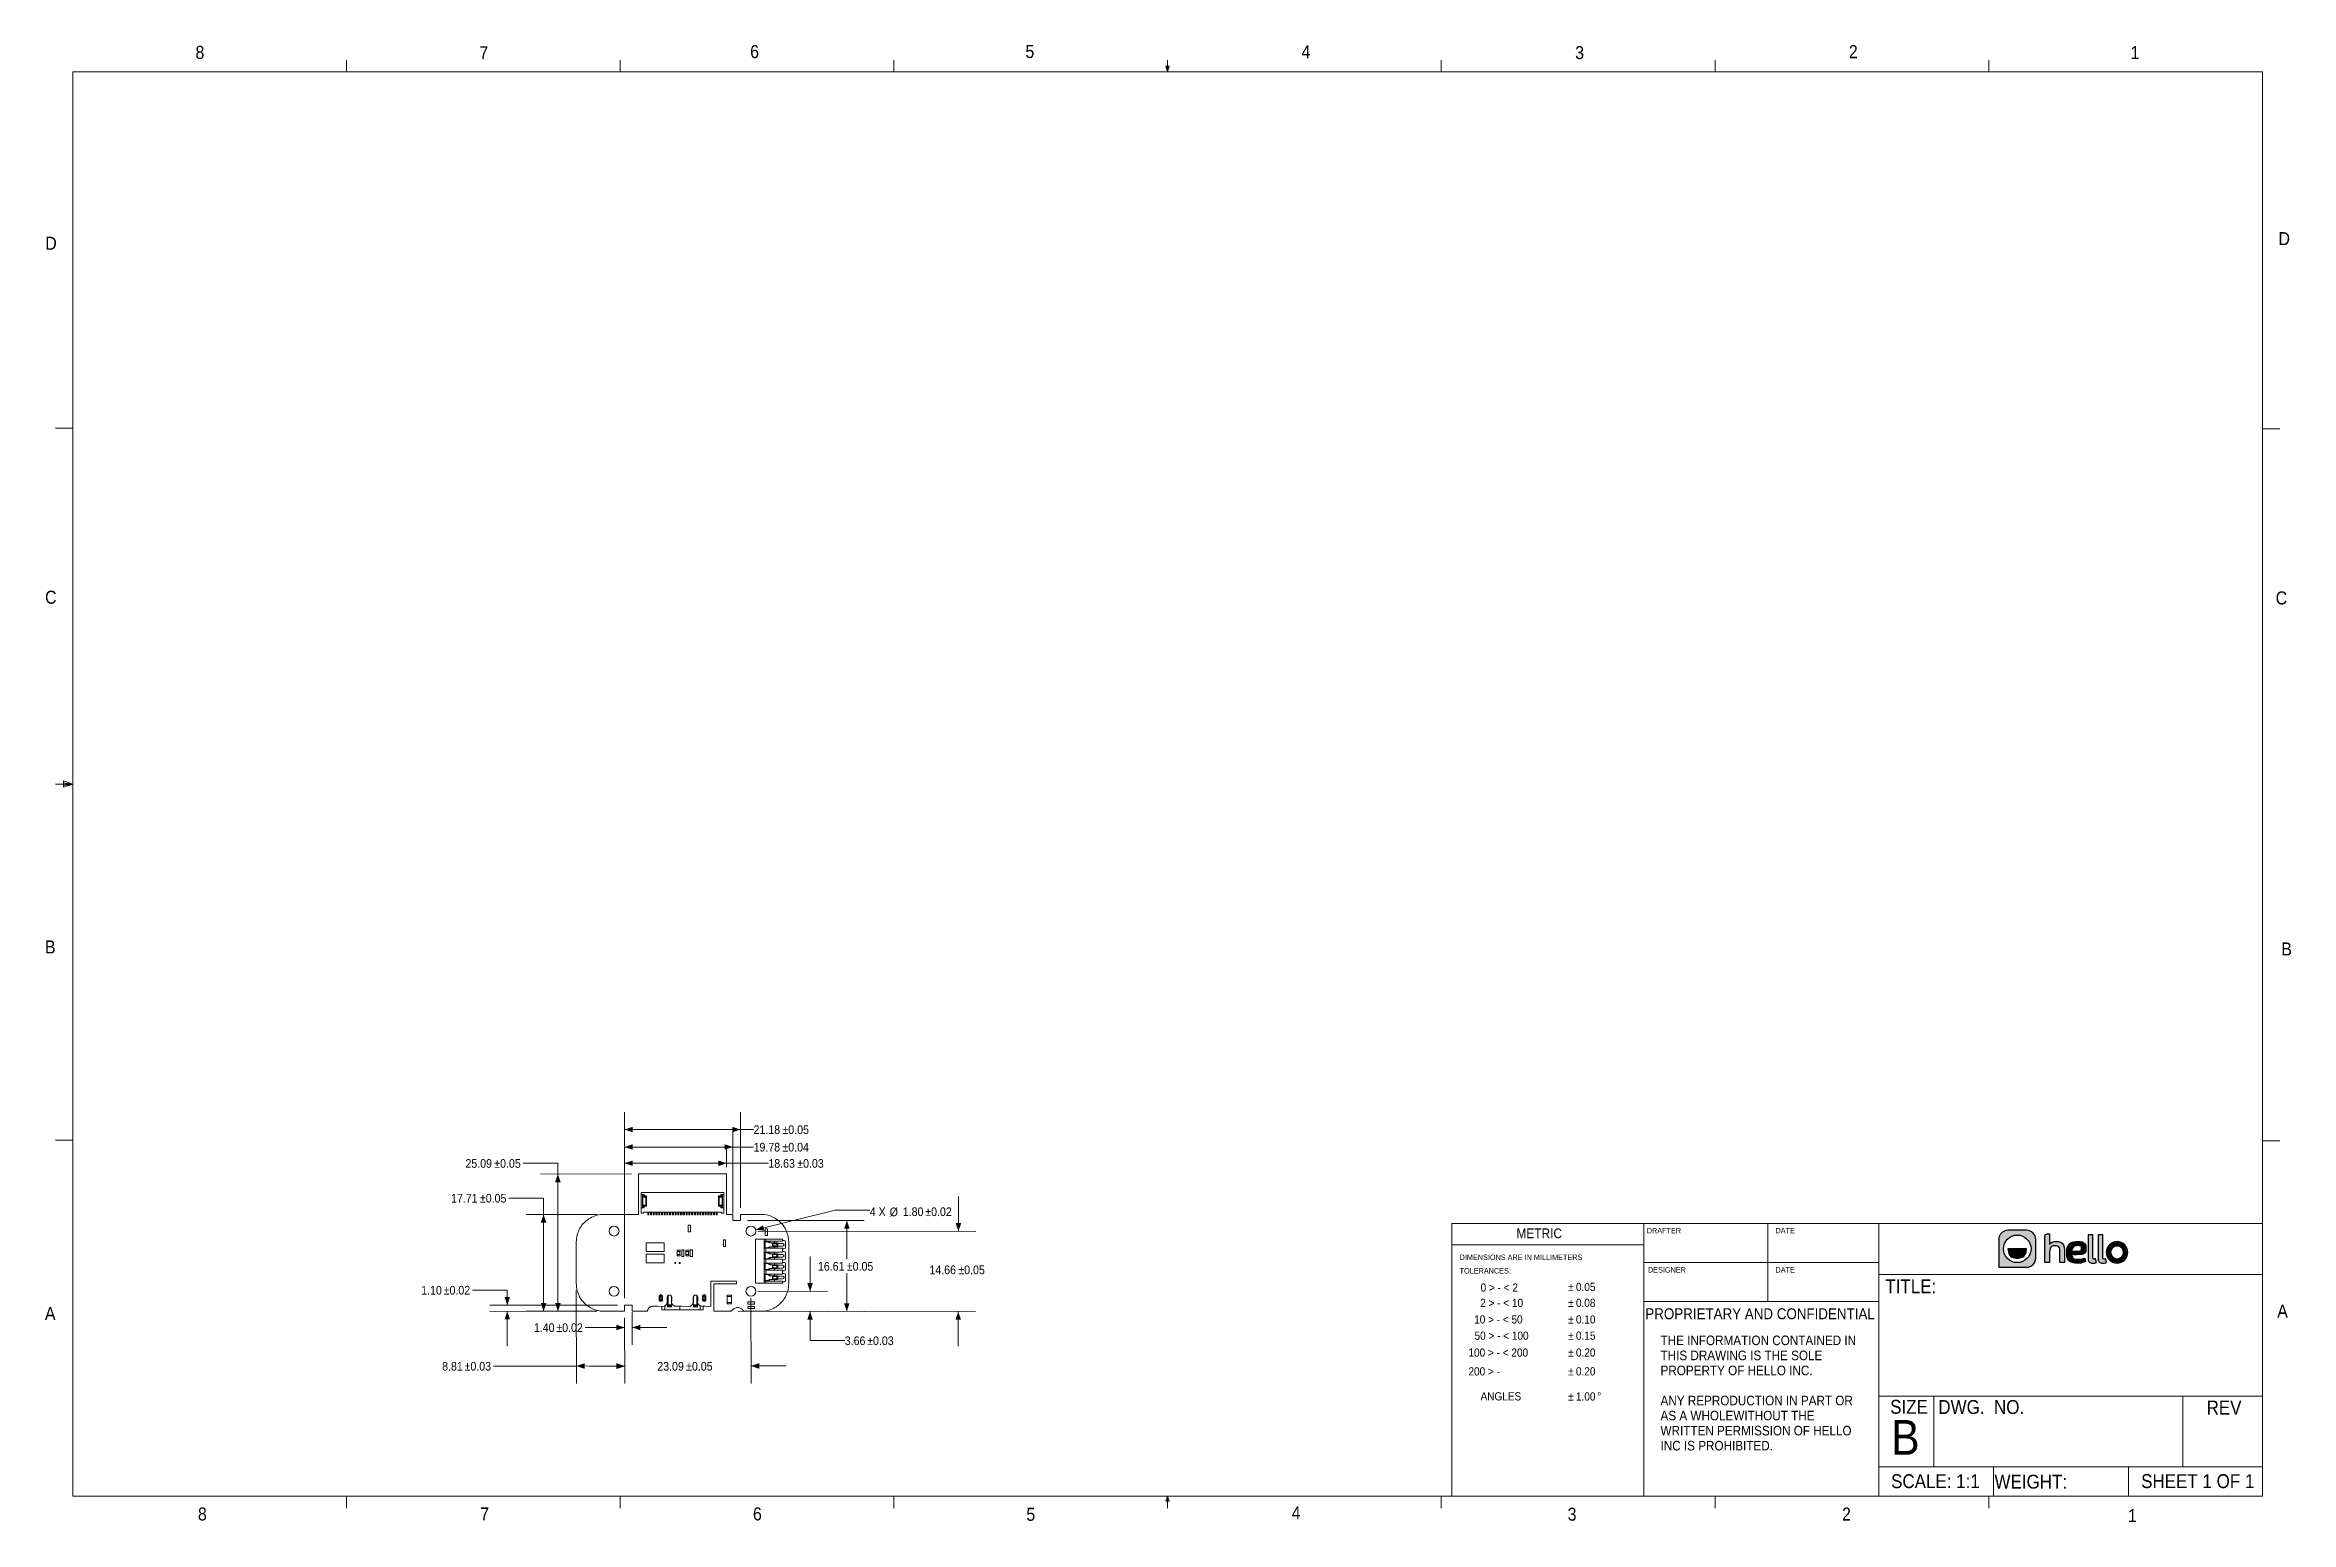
# Model space of a CAD drawing. Header units: millimetres. Extents: x 11 to 421, y 5 to 275.
import ezdxf

# ---------------------------------------------------------------- set-up
doc = ezdxf.new("R2010")
doc.units = ezdxf.units.MM
doc.layers.add('LOCKUP', color=179, linetype='Continuous')
doc.styles.add('SLDTEXTSTYLE0', font='GOTHIC.TTF', dxfattribs={"width": 0.913})
doc.styles.add('SLDTEXTSTYLE1', font='GOTHIC.TTF', dxfattribs={"width": 0.913})
doc.dimstyles.new('SLDDIMSTYLE0', dxfattribs={"dimtxt": 1.5875, "dimasz": 1.5, "dimexe": 0, "dimexo": 0.0625, "dimgap": 0.396875, "dimtad": 0, "dimtih": 1, "dimtoh": 1, "dimrnd": 1e-09, "dimzin": 12, "dimdsep": 46, "dimtxsty": 'SLDTEXTSTYLE0', "dimsah": 1, "dimcen": 0.09, "dimadec": 0, "dimazin": 3, "dimtol": 1, "dimtp": 0.05, "dimtm": 0.05, "dimtfac": 1, "dimtmove": 0, "dimatfit": 0, "dimfxl": 0, "dimfrac": 2, "dimtolj": 1, "dimarcsym": 0})
doc.dimstyles.new('SLDDIMSTYLE1', dxfattribs={"dimtxt": 1.5875, "dimasz": 1.5, "dimexe": 0, "dimexo": 0.0625, "dimgap": 0.396875, "dimtad": 0, "dimtih": 1, "dimtoh": 1, "dimrnd": 1e-09, "dimzin": 12, "dimdsep": 46, "dimtxsty": 'SLDTEXTSTYLE0', "dimsah": 1, "dimcen": 0.09, "dimadec": 0, "dimazin": 3, "dimtol": 1, "dimtp": 0.04, "dimtm": 0.04, "dimtfac": 1, "dimtofl": 0, "dimtmove": 0, "dimatfit": 3, "dimfxl": 0, "dimfrac": 2, "dimtolj": 1, "dimarcsym": 0})
doc.dimstyles.new('SLDDIMSTYLE2', dxfattribs={"dimtxt": 1.5875, "dimasz": 1.5, "dimexe": 0, "dimexo": 0.0625, "dimgap": 0.396875, "dimtad": 0, "dimtih": 1, "dimtoh": 1, "dimrnd": 1e-09, "dimzin": 12, "dimdsep": 46, "dimtxsty": 'SLDTEXTSTYLE0', "dimsah": 1, "dimcen": 0.09, "dimadec": 0, "dimazin": 3, "dimtol": 1, "dimtp": 0.03, "dimtm": 0.03, "dimtfac": 1, "dimtofl": 0, "dimtmove": 0, "dimatfit": 3, "dimfxl": 0, "dimfrac": 2, "dimtolj": 1, "dimarcsym": 0})
doc.dimstyles.new('SLDDIMSTYLE3', dxfattribs={"dimtxt": 1.5875, "dimasz": 1.5, "dimexe": 0, "dimexo": 0.0625, "dimgap": 0.396875, "dimtad": 0, "dimtih": 1, "dimtoh": 1, "dimrnd": 1e-09, "dimzin": 12, "dimdsep": 46, "dimtxsty": 'SLDTEXTSTYLE0', "dimsah": 1, "dimcen": 0.09, "dimadec": 0, "dimazin": 3, "dimtol": 1, "dimtp": 0.05, "dimtm": 0.05, "dimtfac": 1, "dimtofl": 0, "dimtmove": 0, "dimatfit": 3, "dimfxl": 0, "dimfrac": 2, "dimtolj": 1, "dimarcsym": 0})
doc.dimstyles.new('SLDDIMSTYLE4', dxfattribs={"dimtxt": 1.5875, "dimasz": 1.5, "dimexe": 0, "dimexo": 0.0625, "dimgap": 0.396875, "dimtad": 0, "dimtih": 1, "dimtoh": 1, "dimrnd": 1e-09, "dimzin": 4, "dimdsep": 46, "dimtxsty": 'SLDTEXTSTYLE0', "dimsah": 1, "dimcen": 0.09, "dimadec": 0, "dimazin": 1, "dimtol": 1, "dimtp": 0.02, "dimtm": 0.02, "dimtfac": 1, "dimtmove": 0, "dimatfit": 0, "dimfxl": 0, "dimfrac": 2, "dimtolj": 1, "dimarcsym": 0})
doc.dimstyles.new('SLDDIMSTYLE5', dxfattribs={"dimtxt": 1.5875, "dimasz": 1.5, "dimexe": 0, "dimexo": 0.0625, "dimgap": 0.396875, "dimtad": 0, "dimtih": 1, "dimtoh": 1, "dimrnd": 1e-09, "dimzin": 12, "dimdsep": 46, "dimtxsty": 'SLDTEXTSTYLE0', "dimsah": 1, "dimcen": 0.09, "dimadec": 0, "dimazin": 3, "dimtol": 1, "dimtp": 0.03, "dimtm": 0.03, "dimtfac": 1, "dimtmove": 0, "dimatfit": 0, "dimfxl": 0, "dimfrac": 2, "dimtolj": 1, "dimarcsym": 0})
doc.dimstyles.new('SLDDIMSTYLE6', dxfattribs={"dimtxt": 1.5875, "dimasz": 1.5, "dimexe": 0, "dimexo": 0.0625, "dimgap": 0.396875, "dimtad": 0, "dimtih": 1, "dimtoh": 1, "dimrnd": 1e-09, "dimzin": 4, "dimdsep": 46, "dimtxsty": 'SLDTEXTSTYLE0', "dimsah": 1, "dimcen": 0, "dimadec": 0, "dimazin": 1, "dimtol": 1, "dimtp": 0.02, "dimtm": 0.02, "dimtfac": 1, "dimtofl": 0, "dimtmove": 0, "dimatfit": 3, "dimfxl": 0, "dimfrac": 2, "dimtolj": 1, "dimarcsym": 0})

msp = doc.modelspace()

# ---------------------------------------------------------------- texts
at = {"color": 7, "linetype": 'Continuous', "lineweight": 0, "attachment_point": 1}
for s, insert, char_height, style in [('8', (38.331, 275.092), 2.381, 'SLDTEXTSTYLE0'), ('7', (90.195, 275.02), 2.381, 'SLDTEXTSTYLE0'), ('6', (139.667, 275.225), 2.381, 'SLDTEXTSTYLE0'), ('5', (189.959, 275.239), 2.381, 'SLDTEXTSTYLE0'), ('4', (240.393, 275.198), 2.381, 'SLDTEXTSTYLE0'), ('3', (290.391, 275.042), 2.381, 'SLDTEXTSTYLE0'), ('2', (340.385, 275.212), 2.381, 'SLDTEXTSTYLE0'), ('1', (391.856, 275.056), 2.381, 'SLDTEXTSTYLE0'), ('D', (10.887, 240.194), 2.381, 'SLDTEXTSTYLE0'), ('D', (418.879, 241.043), 2.381, 'SLDTEXTSTYLE0'), ('C', (10.854, 175.495), 2.381, 'SLDTEXTSTYLE0'), ('C', (418.368, 175.361), 2.381, 'SLDTEXTSTYLE0'), ('B', (10.831, 111.561), 2.381, 'SLDTEXTSTYLE0'), ('B', (419.392, 111.201), 2.381, 'SLDTEXTSTYLE0'), ('METRIC', (279.668, 58.92), 1.778, 'SLDTEXTSTYLE0'), ('DRAFTER', (303.472, 59.02), 1, 'SLDTEXTSTYLE0'), ('DATE', (326.987, 59.02), 1, 'SLDTEXTSTYLE0'), ('DESIGNER', (303.681, 51.851), 1, 'SLDTEXTSTYLE0'), ('DATE', (326.987, 51.851), 1, 'SLDTEXTSTYLE0'), ('TITLE:', (347.05, 49.622), 2.54, 'SLDTEXTSTYLE0'), ('2 > - < 10', (273.039, 46.066), 1.5, 'SLDTEXTSTYLE0'), ('0 > - < 2', (273.111, 48.872), 1.5, 'SLDTEXTSTYLE0'), ('A', (10.821, 44.571), 2.381, 'SLDTEXTSTYLE0'), ('10 > - < 50', (271.93, 43.042), 1.5, 'SLDTEXTSTYLE0'), ('PROPRIETARY AND CONFIDENTIAL', (303.204, 44.327), 2, 'SLDTEXTSTYLE1'), ('A', (418.645, 44.997), 2.381, 'SLDTEXTSTYLE0'), ('100 > - < 200', (270.895, 36.992), 1.5, 'SLDTEXTSTYLE0'), ('50 > - < 100', (272.004, 40.071), 1.5, 'SLDTEXTSTYLE0'), ('200 > - ', (270.895, 33.548), 1.5, 'SLDTEXTSTYLE0'), ('ANGLES', (273.1, 28.984), 1.5, 'SLDTEXTSTYLE0'), ('SIZE', (347.936, 27.587), 2.54, 'SLDTEXTSTYLE0'), ('DWG.  NO.', (356.737, 27.551), 2.54, 'SLDTEXTSTYLE0'), ('REV', (405.742, 27.452), 2.54, 'SLDTEXTSTYLE0'), ('B', (348.137, 23.909), 6.35, 'SLDTEXTSTYLE1'), ('SCALE: 1:1', (348.105, 13.994), 2.54, 'SLDTEXTSTYLE0'), ('WEIGHT: ', (366.997, 13.907), 2.54, 'SLDTEXTSTYLE0'), ('SHEET 1 OF 1', (393.788, 14.002), 2.54, 'SLDTEXTSTYLE0'), ('8', (38.78, 7.921), 2.381, 'SLDTEXTSTYLE0'), ('7', (90.359, 7.929), 2.381, 'SLDTEXTSTYLE0'), ('6', (140.178, 7.939), 2.381, 'SLDTEXTSTYLE0'), ('5', (190.122, 7.861), 2.381, 'SLDTEXTSTYLE0'), ('4', (238.592, 8.118), 2.381, 'SLDTEXTSTYLE0'), ('3', (289.021, 7.887), 2.381, 'SLDTEXTSTYLE0'), ('2', (339.148, 7.908), 2.381, 'SLDTEXTSTYLE0'), ('1', (391.371, 7.627), 2.381, 'SLDTEXTSTYLE0')]:
    msp.add_mtext(s, dxfattribs=dict(at, insert=insert, char_height=char_height, style=style))

# ---------------------------------------------------------------- blocks, each defined once
blk = doc.blocks.new('SW_NOTE_0')
at = {"color": 0, "linetype": 'Continuous', "lineweight": 0, "char_height": 1.75, "attachment_point": 1, "style": 'SLDTEXTSTYLE0'}
for s, insert in [('THE INFORMATION CONTAINED IN ', (0, 2.24)), ('THIS DRAWING IS THE SOLE ', (0, -0.51)), ('PROPERTY OF HELLO INC.  ', (0, -3.26)), ('ANY REPRODUCTION IN PART OR ', (0, -8.76)), ('AS A WHOLEWITHOUT THE ', (0, -11.51)), ('WRITTEN PERMISSION OF HELLO ', (0, -14.26)), ('INC IS PROHIBITED.', (0, -17.01))]:
    blk.add_mtext(s, dxfattribs=dict(at, insert=insert))
blk = doc.blocks.new('SW_NOTE_1')
at = {"color": 0, "linetype": 'Continuous', "lineweight": 0, "char_height": 1, "attachment_point": 1, "style": 'SLDTEXTSTYLE0'}
for s, insert in [('DIMENSIONS ARE IN MILLIMETERS', (0, 1.28)), ('TOLERANCES:', (0, -1.19))]:
    blk.add_mtext(s, dxfattribs=dict(at, insert=insert))
blk = doc.blocks.new('SW_NOTE_2')
at = {"color": 0, "linetype": 'Continuous', "lineweight": 0, "char_height": 1.5, "attachment_point": 1, "style": 'SLDTEXTSTYLE0'}
for s, insert in [('%%p', (0, 1.92)), ('0.05', (1.43, 1.92))]:
    blk.add_mtext(s, dxfattribs=dict(at, insert=insert))
blk = doc.blocks.new('SW_NOTE_3')
at = {"color": 0, "linetype": 'Continuous', "lineweight": 0, "char_height": 1.5, "attachment_point": 1, "style": 'SLDTEXTSTYLE0'}
for s, insert in [('%%p', (0, 1.92)), ('0.08', (1.43, 1.92))]:
    blk.add_mtext(s, dxfattribs=dict(at, insert=insert))
blk = doc.blocks.new('SW_NOTE_4')
at = {"color": 0, "linetype": 'Continuous', "lineweight": 0, "char_height": 1.5, "attachment_point": 1, "style": 'SLDTEXTSTYLE0'}
for s, insert in [('%%p', (0, 1.92)), ('0.10', (1.43, 1.92))]:
    blk.add_mtext(s, dxfattribs=dict(at, insert=insert))
blk = doc.blocks.new('SW_NOTE_5')
at = {"color": 0, "linetype": 'Continuous', "lineweight": 0, "char_height": 1.5, "attachment_point": 1, "style": 'SLDTEXTSTYLE0'}
for s, insert in [('%%p', (0, 1.92)), ('0.15', (1.43, 1.92))]:
    blk.add_mtext(s, dxfattribs=dict(at, insert=insert))
blk = doc.blocks.new('SW_NOTE_6')
at = {"color": 0, "linetype": 'Continuous', "lineweight": 0, "char_height": 1.5, "attachment_point": 1, "style": 'SLDTEXTSTYLE0'}
for s, insert in [('%%p', (0, 1.92)), ('0.20', (1.43, 1.92))]:
    blk.add_mtext(s, dxfattribs=dict(at, insert=insert))
blk = doc.blocks.new('SW_NOTE_7')
at = {"color": 0, "linetype": 'Continuous', "lineweight": 0, "char_height": 1.5, "attachment_point": 1, "style": 'SLDTEXTSTYLE0'}
for s, insert in [('%%p', (0, 1.92)), ('0.20', (1.43, 1.92))]:
    blk.add_mtext(s, dxfattribs=dict(at, insert=insert))
blk = doc.blocks.new('SW_NOTE_8')
at = {"color": 0, "linetype": 'Continuous', "lineweight": 0, "char_height": 1.5, "attachment_point": 1, "style": 'SLDTEXTSTYLE0'}
for s, insert in [('%%p', (0, 1.92)), ('1.00', (1.43, 1.92)), ('%%d', (5.31, 1.92))]:
    blk.add_mtext(s, dxfattribs=dict(at, insert=insert))
blk = doc.blocks.new('_D')
at = {"color": 7, "linetype": 'Continuous', "lineweight": 0}
for p, q in [((139.81, 46.17), (139.84, 30.6)), ((116.72, 42.57), (116.74, 30.56)), ((116.74, 33.73), (110.39, 33.72)), ((139.83, 33.78), (146.18, 33.79))]:
    blk.add_line(p, q, dxfattribs=at)
for points in [[(116.74, 33.73), (115.24, 34.24), (115.24, 33.22)], [(139.83, 33.78), (141.33, 33.27), (141.33, 34.29)]]:
    blk.add_solid(points, dxfattribs=at)
at = {"color": 7, "linetype": 'Continuous', "lineweight": 0, "char_height": 1.587, "attachment_point": 1, "style": 'SLDTEXTSTYLE0'}
for s, insert in [('23.09', (122.7, 34.52, 0.51)), ('±0.05', (127.97, 34.52, 0.51))]:
    blk.add_mtext(s, dxfattribs=dict(at, insert=insert))
blk = doc.blocks.new('_D_1')
at = {"color": 7, "linetype": 'Continuous', "lineweight": 0}
for p, q in [((116.72, 46.16), (116.72, 76.98)), ((136.5, 61.66), (136.5, 76.98)), ((116.72, 73.8), (136.5, 73.8)), ((136.5, 73.8), (140.29, 73.8))]:
    blk.add_line(p, q, dxfattribs=at)
for points in [[(116.72, 73.8), (118.22, 73.3), (118.22, 74.31)], [(136.5, 73.8), (135, 74.31), (135, 73.3)]]:
    blk.add_solid(points, dxfattribs=at)
at = {"color": 7, "linetype": 'Continuous', "lineweight": 0, "char_height": 1.587, "attachment_point": 1, "style": 'SLDTEXTSTYLE0'}
for s, insert in [('19.78', (140.29, 74.57, 0.51)), ('±0.04', (145.57, 74.57, 0.51))]:
    blk.add_mtext(s, dxfattribs=dict(at, insert=insert))
blk = doc.blocks.new('_D_2')
at = {"color": 7, "linetype": 'Continuous', "lineweight": 0}
for p, q in [((116.72, 46.16), (116.73, 74.02)), ((135.36, 70.11), (135.36, 74.01)), ((116.73, 70.84), (135.36, 70.83)), ((135.36, 70.83), (136.64, 70.83)), ((136.64, 70.83), (142.99, 70.83))]:
    blk.add_line(p, q, dxfattribs=at)
for points in [[(116.73, 70.84), (118.23, 70.33), (118.23, 71.35)], [(135.36, 70.83), (133.86, 71.34), (133.86, 70.32)]]:
    blk.add_solid(points, dxfattribs=at)
at = {"color": 7, "linetype": 'Continuous', "lineweight": 0, "char_height": 1.587, "attachment_point": 1, "style": 'SLDTEXTSTYLE0'}
for s, insert in [('18.63', (142.99, 71.6, 0.51)), ('±0.03', (148.27, 71.6, 0.51))]:
    blk.add_mtext(s, dxfattribs=dict(at, insert=insert))
blk = doc.blocks.new('_D_3')
at = {"color": 7, "linetype": 'Continuous', "lineweight": 0}
for p, q in [((116.72, 46.16), (116.72, 80.18)), ((137.89, 62.71), (137.89, 80.18)), ((116.72, 77), (137.89, 77)), ((137.89, 77), (140.29, 77))]:
    blk.add_line(p, q, dxfattribs=at)
for points in [[(116.72, 77), (118.22, 76.49), (118.22, 77.51)], [(137.89, 77), (136.39, 77.51), (136.39, 76.49)]]:
    blk.add_solid(points, dxfattribs=at)
at = {"color": 7, "linetype": 'Continuous', "lineweight": 0, "char_height": 1.587, "attachment_point": 1, "style": 'SLDTEXTSTYLE0'}
for s, insert in [('21.18', (140.29, 77.77, 0.51)), ('±0.05', (145.57, 77.77, 0.51))]:
    blk.add_mtext(s, dxfattribs=dict(at, insert=insert))
blk = doc.blocks.new('_D_4')
at = {"color": 7, "linetype": 'Continuous', "lineweight": 0}
for p, q in [((116.72, 42.57), (116.73, 37.64)), ((118.12, 43.62), (118.13, 37.64)), ((115.88, 40.81), (109.53, 40.81)), ((116.72, 40.81), (115.88, 40.81)), ((118.12, 40.82), (124.47, 40.83))]:
    blk.add_line(p, q, dxfattribs=at)
for points in [[(116.72, 40.81), (115.22, 41.32), (115.22, 40.3)], [(118.12, 40.82), (119.62, 40.31), (119.62, 41.33)]]:
    blk.add_solid(points, dxfattribs=at)
at = {"color": 7, "linetype": 'Continuous', "lineweight": 0, "char_height": 1.587, "attachment_point": 1, "style": 'SLDTEXTSTYLE0'}
for s, insert in [('1.40', (100.16, 41.58, 0.51)), ('±0.02', (104.26, 41.58, 0.51))]:
    blk.add_mtext(s, dxfattribs=dict(at, insert=insert))
blk = doc.blocks.new('_D_5')
at = {"color": 7, "linetype": 'Continuous', "lineweight": 0}
for p, q in [((95.29, 47.65), (88.94, 47.65)), ((95.29, 44.88), (95.29, 47.65)), ((115.45, 44.89), (92.12, 44.88)), ((111.68, 43.78), (92.12, 43.77)), ((95.29, 43.78), (95.3, 37.43))]:
    blk.add_line(p, q, dxfattribs=at)
for points in [[(95.29, 44.88), (95.8, 46.38), (94.79, 46.38)], [(95.29, 43.78), (94.79, 42.28), (95.8, 42.28)]]:
    blk.add_solid(points, dxfattribs=at)
at = {"color": 7, "linetype": 'Continuous', "lineweight": 0, "char_height": 1.587, "attachment_point": 1, "style": 'SLDTEXTSTYLE0'}
for s, insert in [('1.10', (79.57, 48.42, 0.51)), ('±0.02', (83.68, 48.42, 0.51))]:
    blk.add_mtext(s, dxfattribs=dict(at, insert=insert))
blk = doc.blocks.new('_D_6')
at = {"color": 7, "linetype": 'Continuous', "lineweight": 0}
for p, q in [((101.92, 64.47), (95.57, 64.47)), ((101.92, 61.49), (101.92, 64.47)), ((111.69, 61.5), (98.74, 61.49)), ((101.93, 43.78), (101.92, 61.49)), ((111.68, 43.78), (98.75, 43.78))]:
    blk.add_line(p, q, dxfattribs=at)
for points in [[(101.92, 61.49), (101.41, 59.99), (102.43, 59.99)], [(101.93, 43.78), (102.43, 45.28), (101.42, 45.28)]]:
    blk.add_solid(points, dxfattribs=at)
at = {"color": 7, "linetype": 'Continuous', "lineweight": 0, "char_height": 1.587, "attachment_point": 1, "style": 'SLDTEXTSTYLE0'}
for s, insert in [('17.71', (85.02, 65.24, 0.51)), ('±0.05', (90.3, 65.24, 0.51))]:
    blk.add_mtext(s, dxfattribs=dict(at, insert=insert))
blk = doc.blocks.new('_D_7')
at = {"color": 7, "linetype": 'Continuous', "lineweight": 0}
for p, q in [((104.54, 70.83), (98.19, 70.83)), ((104.54, 68.87), (104.54, 70.83)), ((118, 68.88), (101.37, 68.87)), ((104.55, 43.78), (104.54, 68.87)), ((111.68, 43.78), (101.38, 43.78))]:
    blk.add_line(p, q, dxfattribs=at)
for points in [[(104.54, 68.87), (104.03, 67.37), (105.05, 67.37)], [(104.55, 43.78), (105.06, 45.28), (104.04, 45.28)]]:
    blk.add_solid(points, dxfattribs=at)
at = {"color": 7, "linetype": 'Continuous', "lineweight": 0, "char_height": 1.587, "attachment_point": 1, "style": 'SLDTEXTSTYLE0'}
for s, insert in [('25.09', (87.65, 71.6, 0.51)), ('±0.05', (92.92, 71.6, 0.51))]:
    blk.add_mtext(s, dxfattribs=dict(at, insert=insert))
blk = doc.blocks.new('_D_8')
at = {"color": 7, "linetype": 'Continuous', "lineweight": 0}
for p, q in [((139.16, 60.39), (160.51, 60.36)), ((157.34, 60.37), (157.33, 53.28)), ((157.32, 43.76), (157.32, 50.76)), ((137.5, 43.78), (160.49, 43.75))]:
    blk.add_line(p, q, dxfattribs=at)
for points in [[(157.34, 60.37), (156.83, 58.87), (157.84, 58.86)], [(157.32, 43.76), (157.83, 45.26), (156.81, 45.26)]]:
    blk.add_solid(points, dxfattribs=at)
at = {"color": 7, "linetype": 'Continuous', "lineweight": 0, "char_height": 1.587, "attachment_point": 1, "style": 'SLDTEXTSTYLE0'}
for s, insert in [('16.61', (152.05, 52.79, 0.51)), ('±0.05', (157.33, 52.79, 0.51))]:
    blk.add_mtext(s, dxfattribs=dict(at, insert=insert))
blk = doc.blocks.new('_D_9')
at = {"color": 7, "linetype": 'Continuous', "lineweight": 0}
for p, q in [((150.61, 47.43), (150.62, 53.78)), ((141.07, 47.44), (153.79, 47.42)), ((137.5, 43.78), (153.78, 43.76)), ((150.61, 43.76), (150.6, 38.43)), ((150.6, 38.43), (156.95, 38.43))]:
    blk.add_line(p, q, dxfattribs=at)
for points in [[(150.61, 47.43), (151.12, 48.93), (150.1, 48.93)], [(150.61, 43.76), (150.1, 42.27), (151.11, 42.26)]]:
    blk.add_solid(points, dxfattribs=at)
at = {"color": 7, "linetype": 'Continuous', "lineweight": 0, "char_height": 1.587, "attachment_point": 1, "style": 'SLDTEXTSTYLE0'}
for s, insert in [('3.66', (156.95, 39.19, 0.51)), ('±0.03', (161.05, 39.19, 0.51))]:
    blk.add_mtext(s, dxfattribs=dict(at, insert=insert))
blk = doc.blocks.new('_D_10')
at = {"color": 7, "linetype": 'Continuous', "lineweight": 0}
for p, q in [((140.68, 58.66), (155.17, 62.24)), ((155.17, 62.24), (161.52, 62.24))]:
    blk.add_line(p, q, dxfattribs=at)
blk.add_solid([(140.68, 58.66), (142.26, 58.52), (142.01, 59.51)], dxfattribs=at)
at = {"color": 7, "linetype": 'Continuous', "lineweight": 0, "char_height": 1.587, "attachment_point": 1, "style": 'SLDTEXTSTYLE0'}
for s, insert in [('4 X ', (161.52, 62.77, 0.51)), ('%%c', (165.16, 62.74, 0.51)), ('1.80', (167.55, 62.77, 0.51)), ('±0.02', (171.66, 62.77, 0.51))]:
    blk.add_mtext(s, dxfattribs=dict(at, insert=insert))
blk = doc.blocks.new('_D_11')
at = {"color": 7, "linetype": 'Continuous', "lineweight": 0}
for p, q in [((107.9, 47.57), (107.94, 30.6)), ((116.72, 42.57), (116.74, 30.61)), ((99.11, 33.75), (92.76, 33.75)), ((107.93, 33.77), (99.11, 33.75)), ((116.74, 33.79), (107.93, 33.77))]:
    blk.add_line(p, q, dxfattribs=at)
for points in [[(107.93, 33.77), (109.43, 33.27), (109.43, 34.28)], [(116.74, 33.79), (115.24, 34.29), (115.24, 33.28)]]:
    blk.add_solid(points, dxfattribs=at)
at = {"color": 7, "linetype": 'Continuous', "lineweight": 0, "char_height": 1.587, "attachment_point": 1, "style": 'SLDTEXTSTYLE0'}
for s, insert in [('8.81', (83.39, 34.52, 0.51)), ('±0.03', (87.5, 34.52, 0.51))]:
    blk.add_mtext(s, dxfattribs=dict(at, insert=insert))
blk = doc.blocks.new('_D_12')
at = {"color": 7, "linetype": 'Continuous', "lineweight": 0}
for p, q in [((177.71, 58.39), (177.71, 64.74)), ((141.07, 58.44), (180.88, 58.39)), ((137.5, 43.78), (180.86, 43.73)), ((177.69, 43.73), (177.68, 37.38))]:
    blk.add_line(p, q, dxfattribs=at)
for points in [[(177.71, 58.39), (178.22, 59.89), (177.2, 59.89)], [(177.69, 43.73), (177.18, 42.23), (178.19, 42.23)]]:
    blk.add_solid(points, dxfattribs=at)
at = {"color": 7, "linetype": 'Continuous', "lineweight": 0, "char_height": 1.587, "attachment_point": 1, "style": 'SLDTEXTSTYLE0'}
for s, insert in [('14.66', (172.42, 52.15, 0.51)), ('±0.05', (177.7, 52.15, 0.51))]:
    blk.add_mtext(s, dxfattribs=dict(at, insert=insert))

# ---------------------------------------------------------------- dimensions: what is measured, and where the dimension line sits
at = {"color": 7, "linetype": 'Continuous', "lineweight": 0}
for base, p1, p2, dimstyle, picture, middle in [((137.892, 77.001), (116.715, 44.89), (137.892, 61.44), 'SLDDIMSTYLE3', '_D_3', (145.563, 77.001)), ((116.715, 73.805), (136.495, 60.39), (116.715, 44.89), 'SLDDIMSTYLE1', '_D_1', (145.563, 73.805))]:
    dim = msp.add_linear_dim(base=base, p1=p1, p2=p2, dimstyle=dimstyle, dxfattribs=at)
    dim.commit()
    dim.dimension.update_dxf_attribs({"geometry": picture, "text_midpoint": middle, "dimtype": 160})
for base, p1, p2, angle, dimstyle, picture, middle in [((135.361, 70.831), (116.715, 44.89), (135.359, 68.84), 359.96765, 'SLDDIMSTYLE2', '_D_2', (136.639, 70.83)), ((104.542, 68.872), (112.954, 43.784), (119.266, 68.879), 270.02458, 'SLDDIMSTYLE3', '_D_7', (104.541, 70.83)), ((101.918, 61.491), (112.954, 43.784), (112.955, 61.496), 270.02458, 'SLDDIMSTYLE3', '_D_6', (101.916, 64.474)), ((177.706, 58.391), (136.234, 43.783), (139.805, 58.44), 89.92611, 'SLDDIMSTYLE0', '_D_12', (177.697, 51.38)), ((157.337, 60.365), (136.234, 43.783), (137.895, 60.39), 89.92611, 'SLDDIMSTYLE3', '_D_8', (157.326, 52.022)), ((150.61, 47.426), (136.234, 43.783), (139.805, 47.44), 89.92611, 'SLDDIMSTYLE5', '_D_9', (150.599, 38.426)), ((95.294, 44.88), (112.954, 43.784), (116.715, 44.89), 270.02458, 'SLDDIMSTYLE4', '_D_5', (95.293, 47.651)), ((107.929, 33.772), (116.717, 43.84), (107.899, 48.84), 0.11327, 'SLDDIMSTYLE2', '_D_11', (99.114, 33.755)), ((139.8319, 33.7783), (116.7173, 43.84), (139.8049, 47.44), 0.11327, 'SLDDIMSTYLE0', '_D', (127.9685, 33.7548)), ((118.123, 40.816), (116.717, 43.84), (118.114, 44.89), 0.11327, 'SLDDIMSTYLE4', '_D_4', (115.878, 40.812))]:
    dim = msp.add_linear_dim(base=base, p1=p1, p2=p2, angle=angle, dimstyle=dimstyle, dxfattribs=at)
    dim.commit()
    dim.dimension.update_dxf_attribs({"geometry": picture, "text_midpoint": middle, "dimtype": 160})
dim = msp.add_diameter_dim_2p(p1=(138.931, 58.224), p2=(140.678, 58.656), text='4 X <>', dimstyle='SLDDIMSTYLE6', dxfattribs=at)
dim.commit()
dim.dimension.update_dxf_attribs({"geometry": '_D_10', "text_midpoint": (169.223, 62.243), "dimtype": 163})

# ---------------------------------------------------------------- hatches: boundary and pattern name
at = {"layer": 'LOCKUP'}
h = msp.add_hatch(color=256, dxfattribs=at)
edge = h.paths.add_edge_path(flags=0)
edge.add_spline(control_points=[(374.53, 56.891), (374.53, 57.824), (373.773, 58.58), (372.84, 58.58)], knot_values=[0, 0, 0, 0, 1, 1, 1, 1], weights=[1, 1, 1, 1], degree=3, periodic=0)
edge.add_line((372.84, 58.58), (369.457, 58.58))
edge.add_spline(control_points=[(369.457, 58.58), (368.524, 58.58), (367.768, 57.824), (367.768, 56.891)], knot_values=[0, 0, 0, 0, 1, 1, 1, 1], weights=[1, 1, 1, 1], degree=3, periodic=0)
edge.add_line((367.768, 56.891), (367.768, 51.818))
edge.add_line((367.768, 51.818), (371.149, 51.818))
edge.add_line((371.149, 51.818), (372.84, 51.818))
edge.add_spline(control_points=[(372.84, 51.818), (373.773, 51.818), (374.53, 52.575), (374.53, 53.508)], knot_values=[0, 0, 0, 0, 1, 1, 1, 1], weights=[1, 1, 1, 1], degree=3, periodic=0)
edge.add_line((374.53, 53.508), (374.53, 56.891))
edge = h.paths.add_edge_path(flags=0)
edge.add_spline(control_points=[(371.149, 57.722), (372.542, 57.722), (373.672, 56.593), (373.672, 55.199), (373.672, 53.806), (372.542, 52.676), (371.149, 52.676)], knot_values=[0.0277778, 0.0277778, 0.0277778, 0.0277778, 0.0416667, 0.0416667, 0.0416667, 0.0555556, 0.0555556, 0.0555556, 0.0555556], weights=[1, 1, 1, 1, 1, 1, 1], degree=3, periodic=0)
edge.add_spline(control_points=[(371.149, 52.676), (369.755, 52.676), (368.626, 53.806), (368.626, 55.199), (368.626, 56.593), (369.755, 57.722), (371.149, 57.722)], knot_values=[0, 0, 0, 0, 0.0138889, 0.0138889, 0.0138889, 0.0277778, 0.0277778, 0.0277778, 0.0277778], weights=[1, 1, 1, 1, 1, 1, 1], degree=3, periodic=0)
h = msp.add_hatch(color=256, dxfattribs=at)
edge = h.paths.add_edge_path(flags=0)
edge.add_spline(control_points=[(376.221, 57.504), (376.221, 57.729), (376.403, 57.927), (376.645, 57.927)], knot_values=[0, 0, 0, 0, 1, 1, 1, 1], weights=[1, 1, 1, 1], degree=3, periodic=0)
edge.add_line((376.645, 57.927), (377.069, 57.927))
edge.add_line((377.069, 57.927), (377.069, 56.016))
edge.add_spline(control_points=[(377.069, 56.016), (377.439, 56.528), (378.233, 56.528), (379.184, 56.528), (379.774, 55.86), (379.774, 54.879)], knot_values=[0, 0, 0, 0, 1, 2, 3, 3, 3, 3], weights=[1, 1, 1, 1, 1, 1], degree=3, periodic=0)
edge.add_line((379.774, 54.879), (379.774, 52.682))
edge.add_line((379.774, 52.682), (378.926, 52.682))
edge.add_line((378.926, 52.682), (378.926, 54.758))
edge.add_spline(control_points=[(378.926, 54.758), (378.926, 55.312), (378.676, 55.754), (378.033, 55.754), (377.339, 55.754), (377.069, 55.233), (377.069, 54.548)], knot_values=[0, 0, 0, 0, 1, 2, 3, 4, 4, 4, 4], weights=[1, 1, 1, 1, 1, 1, 1], degree=3, periodic=0)
edge.add_line((377.069, 54.548), (377.069, 52.682))
edge.add_line((377.069, 52.682), (376.221, 52.682))
edge.add_line((376.221, 52.682), (376.221, 57.504))
h = msp.add_hatch(color=256, dxfattribs=at)
edge = h.paths.add_edge_path(flags=0)
edge.add_spline(control_points=[(385.438, 53.361), (385.379, 53.347), (385.274, 53.327), (385.182, 53.327), (385.053, 53.327), (384.944, 53.428), (384.944, 53.564)], knot_values=[0, 0, 0, 0, 1, 2, 3, 4, 4, 4, 4], weights=[1, 1, 1, 1, 1, 1, 1], degree=3, periodic=0)
edge.add_line((384.944, 53.564), (384.944, 57.726))
edge.add_line((384.944, 57.726), (384.097, 57.726))
edge.add_line((384.097, 57.726), (384.097, 53.412))
edge.add_spline(control_points=[(384.097, 53.412), (384.097, 52.932), (384.489, 52.579), (384.93, 52.579), (385.274, 52.579), (385.508, 52.652), (385.603, 52.689)], knot_values=[0, 0, 0, 0, 1, 2, 3, 4, 4, 4, 4], weights=[1, 1, 1, 1, 1, 1, 1], degree=3, periodic=0)
edge.add_line((385.603, 52.689), (385.438, 53.361))
h = msp.add_hatch(color=256, dxfattribs=at)
edge = h.paths.add_edge_path(flags=0)
edge.add_spline(control_points=[(387.267, 53.361), (387.207, 53.347), (387.102, 53.327), (387.01, 53.327), (386.881, 53.327), (386.773, 53.428), (386.773, 53.564)], knot_values=[0, 0, 0, 0, 1, 2, 3, 4, 4, 4, 4], weights=[1, 1, 1, 1, 1, 1, 1], degree=3, periodic=0)
edge.add_line((386.773, 53.564), (386.773, 57.726))
edge.add_line((386.773, 57.726), (385.925, 57.726))
edge.add_line((385.925, 57.726), (385.925, 53.412))
edge.add_spline(control_points=[(385.925, 53.412), (385.925, 52.932), (386.317, 52.579), (386.759, 52.579), (387.102, 52.579), (387.336, 52.652), (387.432, 52.689)], knot_values=[0, 0, 0, 0, 1, 2, 3, 4, 4, 4, 4], weights=[1, 1, 1, 1, 1, 1, 1], degree=3, periodic=0)
edge.add_line((387.432, 52.689), (387.267, 53.361))
h = msp.add_hatch(color=256, dxfattribs=at)
edge = h.paths.add_edge_path(flags=0)
edge.add_spline(control_points=[(369.459, 55.199), (369.459, 54.266), (370.216, 53.51), (371.149, 53.51), (372.082, 53.51), (372.838, 54.266), (372.838, 55.199)], knot_values=[0, 0, 0, 0, 1, 2, 3, 4, 4, 4, 4], weights=[1, 1, 1, 1, 1, 1, 1], degree=3, periodic=0)
edge.add_line((372.838, 55.199), (369.459, 55.199))
h = msp.add_hatch(color=256, dxfattribs=at)
edge = h.paths.add_edge_path(flags=0)
edge.add_spline(control_points=[(383.638, 52.857), (383.251, 52.676), (382.774, 52.579), (382.267, 52.579), (381.127, 52.579), (380.212, 53.226), (380.212, 54.518), (380.212, 55.751), (381.161, 56.518), (382.15, 56.518), (383.029, 56.518), (383.7, 56.1), (383.7, 55.284), (383.7, 54.468), (383.074, 54.125), (381.593, 54.125), (381.493, 54.125), (381.218, 54.134), (381.119, 54.139), (381.158, 53.887), (381.341, 53.292), (382.367, 53.292), (382.877, 53.292), (383.318, 53.447), (383.475, 53.519)], knot_values=[0, 0, 0, 0, 1, 2, 3, 4, 5, 6, 7, 8, 9, 10, 11, 12, 13, 14, 15, 16, 17, 18, 19, 20, 21, 22, 22, 22, 22], weights=[1, 1, 1, 1, 1, 1, 1, 1, 1, 1, 1, 1, 1, 1, 1, 1, 1, 1, 1, 1, 1, 1, 1, 1, 1], degree=3, periodic=0)
edge.add_line((383.475, 53.519), (383.638, 52.857))
edge = h.paths.add_edge_path(flags=0)
edge.add_spline(control_points=[(381.638, 54.743), (382.687, 54.743), (382.875, 55.007), (382.875, 55.299), (382.875, 55.487), (382.787, 55.774), (382.135, 55.775), (381.368, 55.775), (381.108, 55.006), (381.089, 54.768)], knot_values=[0, 0, 0, 0, 1, 2, 3, 4, 5, 6, 7, 7, 7, 7], weights=[1, 1, 1, 1, 1, 1, 1, 1, 1, 1], degree=3, periodic=0)
edge.add_spline(control_points=[(381.089, 54.768), (381.265, 54.743), (381.638, 54.743)], knot_values=[0, 0, 0, 1, 1, 1], weights=[1, 1, 1], degree=2, periodic=0)
h = msp.add_hatch(color=256, dxfattribs=at)
edge = h.paths.add_edge_path(flags=0)
edge.add_spline(control_points=[(389.384, 56.518), (388.297, 56.518), (387.415, 55.636), (387.415, 54.548), (387.415, 53.461), (388.297, 52.579), (389.384, 52.579)], knot_values=[0, 0, 0, 0, 0.0138889, 0.0138889, 0.0138889, 0.0277778, 0.0277778, 0.0277778, 0.0277778], weights=[1, 1, 1, 1, 1, 1, 1], degree=3, periodic=0)
edge.add_spline(control_points=[(389.384, 52.579), (390.472, 52.579), (391.354, 53.461), (391.354, 54.548), (391.354, 55.636), (390.472, 56.518), (389.384, 56.518)], knot_values=[0.0277778, 0.0277778, 0.0277778, 0.0277778, 0.0416667, 0.0416667, 0.0416667, 0.0555556, 0.0555556, 0.0555556, 0.0555556], weights=[1, 1, 1, 1, 1, 1, 1], degree=3, periodic=0)
edge = h.paths.add_edge_path(flags=0)
edge.add_spline(control_points=[(389.384, 55.772), (390.007, 55.772), (390.511, 55.224), (390.511, 54.548), (390.511, 53.872), (390.007, 53.324), (389.384, 53.324)], knot_values=[0.0277778, 0.0277778, 0.0277778, 0.0277778, 0.0416667, 0.0416667, 0.0416667, 0.0555556, 0.0555556, 0.0555556, 0.0555556], weights=[1, 1, 1, 1, 1, 1, 1], degree=3, periodic=0)
edge.add_spline(control_points=[(389.384, 53.324), (388.762, 53.324), (388.257, 53.872), (388.257, 54.548), (388.257, 55.224), (388.762, 55.772), (389.384, 55.772)], knot_values=[0, 0, 0, 0, 0.0138889, 0.0138889, 0.0138889, 0.0277778, 0.0277778, 0.0277778, 0.0277778], weights=[1, 1, 1, 1, 1, 1, 1], degree=3, periodic=0)

# ---------------------------------------------------------------- linework, layer by layer
at = {"color": 7, "linetype": 'Continuous', "lineweight": 0}
for p, q in [((65.907, 270.309), (65.907, 272.463)), ((115.913, 270.309), (115.913, 272.463)), ((165.919, 270.309), (165.919, 272.463)), ((215.925, 270.309), (215.589, 271.374)), ((216.244, 271.374), (215.589, 271.374)), ((215.747, 271.374), (215.925, 270.309)), ((215.925, 270.309), (215.925, 272.463)), ((215.925, 270.309), (216.244, 271.374)), ((216.05, 271.374), (215.925, 270.309)), ((265.932, 270.309), (265.932, 272.463)), ((315.938, 270.309), (315.938, 272.463)), ((365.944, 270.309), (365.944, 272.463)), ((15.907, 270.309), (415.957, 270.309)), ((15.907, 270.309), (15.907, 9.959)), ((415.957, 9.959), (415.957, 270.309)), ((15.907, 205.221), (12.732, 205.221)), ((415.957, 205.112), (419.132, 205.112)), ((15.907, 140.134), (12.732, 140.134)), ((14.2, 140.744), (14.2, 139.56)), ((15.907, 140.134), (14.2, 140.744)), ((15.907, 140.134), (14.2, 140.363)), ((15.907, 140.134), (14.2, 139.872)), ((15.907, 140.134), (14.2, 139.56)), ((15.907, 75.046), (12.732, 75.046)), ((415.957, 74.937), (419.132, 74.937)), ((267.831, 9.959), (267.831, 59.853)), ((267.831, 59.853), (415.957, 59.853)), ((302.919, 59.853), (302.919, 9.959)), ((325.562, 59.853), (325.562, 45.566)), ((345.885, 59.853), (345.885, 9.959)), ((302.919, 55.933), (267.831, 55.933)), ((325.562, 52.709), (302.919, 52.709)), ((325.562, 52.709), (345.885, 52.709)), ((345.885, 50.527), (415.957, 50.527)), ((302.919, 45.566), (345.885, 45.566)), ((345.885, 28.243), (415.957, 28.243)), ((355.932, 28.243), (355.932, 15.366)), ((401.43, 28.243), (401.43, 15.366)), ((345.885, 15.366), (415.957, 15.366)), ((366.793, 15.366), (366.793, 9.959)), ((391.48, 15.366), (391.48, 9.959)), ((415.957, 9.959), (15.907, 9.959)), ((65.907, 9.959), (65.907, 7.805)), ((115.913, 9.959), (115.913, 7.805)), ((165.919, 9.959), (165.919, 7.805)), ((215.589, 9.08), (215.925, 9.959)), ((216.244, 9.08), (215.589, 9.08)), ((215.925, 9.959), (215.925, 7.805)), ((215.925, 9.959), (216.244, 9.08)), ((265.932, 9.959), (265.932, 7.805)), ((315.938, 9.959), (315.938, 7.805)), ((365.944, 9.959), (365.944, 7.805))]:
    msp.add_line(p, q, dxfattribs=at)
at = {"color": 7, "linetype": 'Continuous', "lineweight": 15}
for p, q in [((119.254, 61.49), (119.254, 68.84)), ((119.755, 65.115), (119.755, 65.465)), ((134.855, 65.465), (119.755, 65.465)), ((119.755, 65.115), (120.33, 65.115)), ((119.755, 62.715), (119.755, 65.115)), ((119.755, 61.715), (119.755, 62.715)), ((120.33, 62.715), (119.755, 62.715)), ((119.755, 61.715), (120.155, 61.715)), ((119.98, 62.715), (119.98, 65.115)), ((120.03, 65.015), (120.03, 65.115)), ((120.03, 64.765), (120.03, 65.015)), ((120.28, 65.015), (120.03, 65.015)), ((120.28, 64.765), (120.03, 64.765)), ((120.03, 64.665), (120.03, 64.765)), ((120.03, 64.665), (120.505, 64.665)), ((120.03, 63.165), (120.03, 64.665)), ((120.03, 63.165), (120.505, 63.165)), ((120.03, 63.065), (120.03, 63.165)), ((120.28, 63.065), (120.03, 63.065)), ((120.03, 62.815), (120.03, 63.065)), ((120.28, 62.815), (120.03, 62.815)), ((120.03, 62.715), (120.03, 62.815)), ((120.155, 61.915), (134.455, 61.915)), ((120.155, 61.715), (120.155, 61.915)), ((120.28, 65.115), (120.28, 65.015)), ((120.28, 65.015), (120.28, 64.765)), ((120.33, 64.865), (120.28, 64.815)), ((120.28, 64.815), (120.655, 64.815)), ((120.28, 63.065), (120.28, 62.815)), ((120.33, 62.965), (120.28, 63.015)), ((120.655, 63.015), (120.28, 63.015)), ((120.28, 62.815), (120.28, 62.715)), ((120.33, 65.115), (120.33, 64.865)), ((120.33, 64.865), (120.705, 64.865)), ((120.705, 62.965), (120.33, 62.965)), ((120.33, 62.965), (120.33, 62.715)), ((120.605, 64.565), (120.605, 63.265)), ((120.705, 64.865), (120.655, 64.815)), ((120.655, 64.815), (120.655, 63.015)), ((120.705, 62.965), (120.655, 63.015)), ((120.705, 64.865), (120.705, 62.965)), ((120.955, 61.815), (120.955, 61.915)), ((120.955, 61.815), (121.155, 61.815)), ((120.955, 61.715), (120.955, 61.815)), ((120.955, 61.715), (121.155, 61.715)), ((120.955, 61.415), (120.955, 61.715)), ((121.155, 61.815), (121.155, 61.915)), ((121.155, 61.715), (121.155, 61.815)), ((121.155, 61.415), (121.155, 61.715)), ((121.455, 61.815), (121.455, 61.915)), ((121.455, 61.815), (121.655, 61.815)), ((121.455, 61.715), (121.455, 61.815)), ((121.455, 61.715), (121.655, 61.715)), ((121.455, 61.415), (121.455, 61.715)), ((121.655, 61.815), (121.655, 61.915)), ((121.655, 61.715), (121.655, 61.815)), ((121.655, 61.415), (121.655, 61.715)), ((121.955, 61.815), (121.955, 61.915)), ((121.955, 61.815), (122.155, 61.815)), ((121.955, 61.715), (121.955, 61.815)), ((121.955, 61.715), (122.155, 61.715)), ((121.955, 61.415), (121.955, 61.715)), ((122.155, 61.815), (122.155, 61.915)), ((122.155, 61.715), (122.155, 61.815)), ((122.155, 61.415), (122.155, 61.715)), ((122.455, 61.815), (122.455, 61.915)), ((122.455, 61.815), (122.655, 61.815)), ((122.455, 61.715), (122.455, 61.815)), ((122.455, 61.715), (122.655, 61.715)), ((122.455, 61.415), (122.455, 61.715)), ((122.655, 61.815), (122.655, 61.915)), ((122.655, 61.715), (122.655, 61.815)), ((122.655, 61.415), (122.655, 61.715)), ((122.955, 61.815), (122.955, 61.915)), ((122.955, 61.815), (123.155, 61.815)), ((122.955, 61.715), (122.955, 61.815)), ((122.955, 61.715), (123.155, 61.715)), ((122.955, 61.415), (122.955, 61.715)), ((123.155, 61.815), (123.155, 61.915)), ((123.155, 61.715), (123.155, 61.815)), ((123.155, 61.415), (123.155, 61.715)), ((123.455, 61.815), (123.455, 61.915)), ((123.455, 61.815), (123.655, 61.815)), ((123.455, 61.715), (123.455, 61.815)), ((123.455, 61.715), (123.655, 61.715)), ((123.455, 61.415), (123.455, 61.715)), ((123.655, 61.815), (123.655, 61.915)), ((123.655, 61.715), (123.655, 61.815)), ((123.655, 61.415), (123.655, 61.715)), ((123.955, 61.815), (123.955, 61.915)), ((123.955, 61.815), (124.155, 61.815)), ((123.955, 61.715), (123.955, 61.815)), ((123.955, 61.715), (124.155, 61.715)), ((123.955, 61.415), (123.955, 61.715)), ((124.155, 61.815), (124.155, 61.915)), ((124.155, 61.715), (124.155, 61.815)), ((124.155, 61.415), (124.155, 61.715)), ((124.455, 61.815), (124.455, 61.915)), ((124.455, 61.815), (124.655, 61.815)), ((124.455, 61.715), (124.455, 61.815)), ((124.455, 61.715), (124.655, 61.715)), ((124.455, 61.415), (124.455, 61.715)), ((124.655, 61.815), (124.655, 61.915)), ((124.655, 61.715), (124.655, 61.815)), ((124.655, 61.415), (124.655, 61.715)), ((124.955, 61.815), (124.955, 61.915)), ((124.955, 61.815), (125.155, 61.815)), ((124.955, 61.715), (124.955, 61.815)), ((124.955, 61.715), (125.155, 61.715)), ((124.955, 61.415), (124.955, 61.715)), ((125.155, 61.815), (125.155, 61.915)), ((125.155, 61.715), (125.155, 61.815)), ((125.155, 61.415), (125.155, 61.715)), ((125.455, 61.815), (125.455, 61.915)), ((125.455, 61.815), (125.655, 61.815)), ((125.455, 61.715), (125.455, 61.815)), ((125.455, 61.715), (125.655, 61.715)), ((125.455, 61.415), (125.455, 61.715)), ((125.655, 61.815), (125.655, 61.915)), ((125.655, 61.715), (125.655, 61.815)), ((125.655, 61.415), (125.655, 61.715)), ((125.955, 61.815), (125.955, 61.915)), ((125.955, 61.815), (126.155, 61.815)), ((125.955, 61.715), (125.955, 61.815)), ((125.955, 61.715), (126.155, 61.715)), ((125.955, 61.415), (125.955, 61.715)), ((126.155, 61.815), (126.155, 61.915)), ((126.155, 61.715), (126.155, 61.815)), ((126.155, 61.415), (126.155, 61.715)), ((126.455, 61.815), (126.455, 61.915)), ((126.455, 61.815), (126.655, 61.815)), ((126.455, 61.715), (126.455, 61.815)), ((126.455, 61.715), (126.655, 61.715)), ((126.455, 61.415), (126.455, 61.715)), ((126.655, 61.815), (126.655, 61.915)), ((126.655, 61.715), (126.655, 61.815)), ((126.655, 61.415), (126.655, 61.715)), ((126.955, 61.815), (126.955, 61.915)), ((126.955, 61.815), (127.155, 61.815)), ((126.955, 61.715), (126.955, 61.815)), ((126.955, 61.715), (127.155, 61.715)), ((126.955, 61.415), (126.955, 61.715)), ((127.155, 61.815), (127.155, 61.915)), ((127.155, 61.715), (127.155, 61.815)), ((127.155, 61.415), (127.155, 61.715)), ((127.455, 61.815), (127.455, 61.915)), ((127.455, 61.815), (127.655, 61.815)), ((127.455, 61.715), (127.455, 61.815)), ((127.455, 61.715), (127.655, 61.715)), ((127.455, 61.415), (127.455, 61.715)), ((127.655, 61.815), (127.655, 61.915)), ((127.655, 61.715), (127.655, 61.815)), ((127.655, 61.415), (127.655, 61.715)), ((127.955, 61.815), (127.955, 61.915)), ((127.955, 61.815), (128.155, 61.815)), ((127.955, 61.715), (127.955, 61.815)), ((127.955, 61.715), (128.155, 61.715)), ((127.955, 61.415), (127.955, 61.715)), ((128.155, 61.815), (128.155, 61.915)), ((128.155, 61.715), (128.155, 61.815)), ((128.155, 61.415), (128.155, 61.715)), ((128.455, 61.815), (128.455, 61.915)), ((128.455, 61.815), (128.655, 61.815)), ((128.455, 61.715), (128.455, 61.815)), ((128.455, 61.715), (128.655, 61.715)), ((128.455, 61.415), (128.455, 61.715)), ((128.655, 61.815), (128.655, 61.915)), ((128.655, 61.715), (128.655, 61.815)), ((128.655, 61.415), (128.655, 61.715)), ((128.955, 61.815), (128.955, 61.915)), ((128.955, 61.815), (129.155, 61.815)), ((128.955, 61.715), (128.955, 61.815)), ((128.955, 61.715), (129.155, 61.715)), ((128.955, 61.415), (128.955, 61.715)), ((129.155, 61.815), (129.155, 61.915)), ((129.155, 61.715), (129.155, 61.815)), ((129.155, 61.415), (129.155, 61.715)), ((129.455, 61.815), (129.455, 61.915)), ((129.455, 61.815), (129.655, 61.815)), ((129.455, 61.715), (129.455, 61.815)), ((129.455, 61.715), (129.655, 61.715)), ((129.455, 61.415), (129.455, 61.715)), ((129.655, 61.815), (129.655, 61.915)), ((129.655, 61.715), (129.655, 61.815)), ((129.655, 61.415), (129.655, 61.715)), ((129.955, 61.815), (129.955, 61.915)), ((129.955, 61.815), (130.155, 61.815)), ((129.955, 61.715), (129.955, 61.815)), ((129.955, 61.715), (130.155, 61.715)), ((129.955, 61.415), (129.955, 61.715)), ((130.155, 61.815), (130.155, 61.915)), ((130.155, 61.715), (130.155, 61.815)), ((130.155, 61.415), (130.155, 61.715)), ((130.455, 61.815), (130.455, 61.915)), ((130.455, 61.815), (130.655, 61.815)), ((130.455, 61.715), (130.455, 61.815)), ((130.455, 61.715), (130.655, 61.715)), ((130.455, 61.415), (130.455, 61.715)), ((130.655, 61.815), (130.655, 61.915)), ((130.655, 61.715), (130.655, 61.815)), ((130.655, 61.415), (130.655, 61.715)), ((130.955, 61.815), (130.955, 61.915)), ((130.955, 61.815), (131.155, 61.815)), ((130.955, 61.715), (130.955, 61.815)), ((130.955, 61.715), (131.155, 61.715)), ((130.955, 61.415), (130.955, 61.715)), ((131.155, 61.815), (131.155, 61.915)), ((131.155, 61.715), (131.155, 61.815)), ((131.155, 61.415), (131.155, 61.715)), ((131.455, 61.815), (131.455, 61.915)), ((131.455, 61.815), (131.655, 61.815)), ((131.455, 61.715), (131.455, 61.815)), ((131.455, 61.715), (131.655, 61.715)), ((131.455, 61.415), (131.455, 61.715)), ((131.655, 61.815), (131.655, 61.915)), ((131.655, 61.715), (131.655, 61.815)), ((131.655, 61.415), (131.655, 61.715)), ((131.955, 61.815), (131.955, 61.915)), ((131.955, 61.815), (132.155, 61.815)), ((131.955, 61.715), (131.955, 61.815)), ((131.955, 61.715), (132.155, 61.715)), ((131.955, 61.415), (131.955, 61.715)), ((132.155, 61.815), (132.155, 61.915)), ((132.155, 61.715), (132.155, 61.815)), ((132.155, 61.415), (132.155, 61.715)), ((132.455, 61.815), (132.455, 61.915)), ((132.455, 61.815), (132.655, 61.815)), ((132.455, 61.715), (132.455, 61.815)), ((132.455, 61.715), (132.655, 61.715)), ((132.455, 61.415), (132.455, 61.715)), ((132.655, 61.815), (132.655, 61.915)), ((132.655, 61.715), (132.655, 61.815)), ((132.655, 61.415), (132.655, 61.715)), ((132.955, 61.815), (132.955, 61.915)), ((132.955, 61.815), (133.155, 61.815)), ((132.955, 61.715), (132.955, 61.815)), ((132.955, 61.715), (133.155, 61.715)), ((132.955, 61.415), (132.955, 61.715)), ((133.155, 61.815), (133.155, 61.915)), ((133.155, 61.715), (133.155, 61.815)), ((133.155, 61.415), (133.155, 61.715)), ((133.455, 61.815), (133.455, 61.915)), ((133.455, 61.815), (133.655, 61.815)), ((133.455, 61.715), (133.455, 61.815)), ((133.455, 61.715), (133.655, 61.715)), ((133.455, 61.415), (133.455, 61.715)), ((133.655, 61.815), (133.655, 61.915)), ((133.655, 61.715), (133.655, 61.815)), ((133.655, 61.415), (133.655, 61.715)), ((133.905, 64.865), (134.28, 64.865)), ((133.905, 62.965), (133.905, 64.865)), ((133.905, 64.865), (133.955, 64.815)), ((133.905, 62.965), (133.955, 63.015)), ((134.28, 62.965), (133.905, 62.965)), ((133.955, 63.015), (133.955, 64.815)), ((133.955, 64.815), (134.33, 64.815)), ((134.33, 63.015), (133.955, 63.015)), ((134.005, 63.265), (134.005, 64.565)), ((134.58, 64.665), (134.105, 64.665)), ((134.58, 63.165), (134.105, 63.165)), ((134.28, 65.115), (134.855, 65.115)), ((134.28, 64.865), (134.28, 65.115)), ((134.28, 64.865), (134.33, 64.815)), ((134.28, 62.965), (134.33, 63.015)), ((134.28, 62.715), (134.28, 62.965)), ((134.855, 62.715), (134.28, 62.715)), ((134.33, 65.015), (134.33, 65.115)), ((134.33, 64.765), (134.33, 65.015)), ((134.33, 65.015), (134.58, 65.015)), ((134.33, 64.765), (134.58, 64.765)), ((134.33, 62.815), (134.33, 63.065)), ((134.33, 63.065), (134.58, 63.065)), ((134.33, 62.815), (134.58, 62.815)), ((134.33, 62.715), (134.33, 62.815)), ((134.455, 61.915), (134.455, 61.715)), ((134.455, 61.715), (134.855, 61.715)), ((134.58, 65.015), (134.58, 65.115)), ((134.58, 65.015), (134.58, 64.765)), ((134.58, 64.765), (134.58, 64.665)), ((134.58, 64.665), (134.58, 63.165)), ((134.58, 63.165), (134.58, 63.065)), ((134.58, 63.065), (134.58, 62.815)), ((134.58, 62.715), (134.58, 62.815)), ((134.63, 65.115), (134.63, 62.715)), ((134.855, 65.465), (134.855, 65.115)), ((134.855, 65.115), (134.855, 62.715)), ((134.855, 62.715), (134.855, 61.715)), ((119.254, 61.49), (112.955, 61.49)), ((120.955, 61.415), (121.155, 61.415)), ((121.455, 61.415), (121.655, 61.415)), ((121.955, 61.415), (122.155, 61.415)), ((122.455, 61.415), (122.655, 61.415)), ((122.955, 61.415), (123.155, 61.415)), ((123.455, 61.415), (123.655, 61.415)), ((123.955, 61.415), (124.155, 61.415)), ((124.455, 61.415), (124.655, 61.415)), ((124.955, 61.415), (125.155, 61.415)), ((125.455, 61.415), (125.655, 61.415)), ((125.955, 61.415), (126.155, 61.415)), ((126.455, 61.415), (126.655, 61.415)), ((126.955, 61.415), (127.155, 61.415)), ((127.455, 61.415), (127.655, 61.415)), ((127.955, 61.415), (128.155, 61.415)), ((128.355, 59.522), (128.355, 58.307)), ((128.754, 59.522), (128.355, 59.522)), ((128.754, 58.307), (128.355, 58.307)), ((128.455, 61.415), (128.655, 61.415)), ((128.754, 59.522), (128.754, 58.307)), ((128.955, 61.415), (129.155, 61.415)), ((129.455, 61.415), (129.655, 61.415)), ((129.955, 61.415), (130.155, 61.415)), ((130.455, 61.415), (130.655, 61.415)), ((130.955, 61.415), (131.155, 61.415)), ((131.455, 61.415), (131.655, 61.415)), ((131.955, 61.415), (132.155, 61.415)), ((132.455, 61.415), (132.655, 61.415)), ((132.955, 61.415), (133.155, 61.415)), ((133.455, 61.415), (133.655, 61.415)), ((136.445, 61.49), (135.355, 61.49)), ((137.895, 60.39), (136.495, 60.39)), ((137.895, 60.39), (137.895, 61.44)), ((142.418, 58.863), (142.418, 57.648)), ((142.817, 58.863), (142.418, 58.863)), ((142.817, 57.648), (142.418, 57.648)), ((142.817, 58.863), (142.817, 57.648)), ((107.904, 48.84), (107.904, 56.44)), ((123.955, 56.315), (120.68, 56.315)), ((120.68, 54.715), (120.68, 56.315)), ((120.68, 54.715), (123.955, 54.715)), ((120.68, 52.615), (120.68, 54.215)), ((123.955, 54.215), (120.68, 54.215)), ((123.955, 54.715), (123.955, 56.315)), ((123.955, 52.615), (123.955, 54.215)), ((126.305, 54.94), (126.305, 54.69)), ((126.305, 54.94), (126.855, 54.94)), ((126.305, 54.69), (126.855, 54.69)), ((126.305, 54.14), (126.305, 53.89)), ((126.305, 54.14), (126.855, 54.14)), ((126.305, 53.89), (126.855, 53.89)), ((126.33, 54.14), (126.33, 54.69)), ((126.83, 54.14), (126.83, 54.69)), ((126.855, 54.94), (126.855, 54.69)), ((126.855, 54.14), (126.855, 53.89)), ((127.155, 55.022), (127.155, 53.807)), ((127.554, 55.022), (127.155, 55.022)), ((127.554, 53.807), (127.155, 53.807)), ((127.554, 55.022), (127.554, 53.807)), ((127.905, 54.94), (127.905, 54.69)), ((127.905, 54.94), (128.455, 54.94)), ((127.905, 54.69), (128.455, 54.69)), ((127.905, 54.14), (128.455, 54.14)), ((127.905, 54.14), (127.905, 53.89)), ((127.905, 53.89), (128.455, 53.89)), ((127.93, 54.14), (127.93, 54.69)), ((128.43, 54.14), (128.43, 54.69)), ((128.455, 54.94), (128.455, 54.69)), ((128.455, 54.14), (128.455, 53.89)), ((128.73, 55.022), (128.73, 53.807)), ((129.129, 55.022), (128.73, 55.022)), ((129.129, 53.807), (128.73, 53.807)), ((129.129, 55.022), (129.129, 53.807)), ((134.78, 56.847), (134.78, 55.632)), ((135.179, 56.847), (134.78, 56.847)), ((135.179, 55.632), (134.78, 55.632)), ((135.179, 56.847), (135.179, 55.632)), ((142.225, 56.94), (140.625, 56.94)), ((140.625, 48.94), (140.625, 56.94)), ((142.225, 48.94), (142.225, 56.94)), ((142.525, 56.94), (142.225, 56.94)), ((142.375, 56.59), (142.525, 56.59)), ((142.375, 55.29), (142.375, 56.59)), ((142.375, 56.49), (142.433, 56.49)), ((142.375, 55.39), (142.433, 55.39)), ((142.375, 55.29), (142.525, 55.29)), ((142.375, 54.59), (142.525, 54.59)), ((142.375, 53.29), (142.375, 54.59)), ((142.375, 54.49), (142.433, 54.49)), ((142.375, 53.39), (142.433, 53.39)), ((142.415, 56.49), (142.415, 56.59)), ((142.415, 55.29), (142.415, 55.39)), ((142.415, 54.49), (142.415, 54.59)), ((142.415, 53.29), (142.415, 53.39)), ((142.433, 56.49), (142.433, 55.39)), ((142.433, 56.49), (142.753, 56.49)), ((142.433, 55.39), (142.753, 55.39)), ((142.433, 54.49), (142.433, 53.39)), ((142.433, 54.49), (142.753, 54.49)), ((142.433, 53.39), (142.753, 53.39)), ((142.525, 56.59), (142.525, 56.94)), ((142.525, 56.94), (145.605, 56.94)), ((142.525, 56.59), (145.605, 56.59)), ((142.525, 54.59), (142.525, 55.29)), ((142.525, 55.29), (145.605, 55.29)), ((142.525, 54.59), (145.605, 54.59)), ((142.712, 56.59), (142.635, 56.49)), ((142.635, 55.39), (142.712, 55.29)), ((142.712, 54.59), (142.635, 54.49)), ((142.635, 53.39), (142.712, 53.29)), ((143.21, 56.29), (142.753, 56.49)), ((142.753, 56.49), (143.035, 56.49)), ((142.753, 55.39), (143.21, 55.59)), ((142.753, 55.39), (143.035, 55.39)), ((143.21, 54.29), (142.753, 54.49)), ((142.753, 54.49), (143.035, 54.49)), ((142.753, 53.39), (143.21, 53.59)), ((142.753, 53.39), (143.035, 53.39)), ((143.035, 56.49), (143.492, 56.29)), ((143.492, 55.59), (143.035, 55.39)), ((143.035, 54.49), (143.492, 54.29)), ((143.492, 53.59), (143.035, 53.39)), ((143.842, 56.29), (143.21, 56.29)), ((143.21, 55.59), (143.842, 55.59)), ((143.842, 54.29), (143.21, 54.29)), ((143.21, 53.59), (143.842, 53.59)), ((143.235, 56.402), (143.235, 56.59)), ((143.235, 55.29), (143.235, 55.478)), ((143.235, 54.402), (143.235, 54.59)), ((143.235, 53.29), (143.235, 53.478)), ((143.777, 55.74), (143.777, 56.14)), ((143.777, 56.14), (143.81, 56.14)), ((143.777, 55.74), (143.81, 55.74)), ((143.777, 53.74), (143.777, 54.14)), ((143.777, 54.14), (143.81, 54.14)), ((143.777, 53.74), (143.81, 53.74)), ((143.81, 55.74), (143.81, 56.14)), ((143.81, 56.14), (144.537, 56.14)), ((143.81, 55.74), (144.537, 55.74)), ((143.81, 53.74), (143.81, 54.14)), ((143.81, 54.14), (144.537, 54.14)), ((143.81, 53.74), (144.537, 53.74)), ((143.842, 56.14), (143.842, 56.29)), ((144.489, 56.29), (143.842, 56.29)), ((143.842, 55.59), (143.842, 55.74)), ((143.842, 55.59), (144.489, 55.59)), ((143.842, 54.14), (143.842, 54.29)), ((144.489, 54.29), (143.842, 54.29)), ((143.842, 53.59), (143.842, 53.74)), ((143.842, 53.59), (144.489, 53.59)), ((144.085, 56.49), (144.085, 56.29)), ((144.085, 55.59), (144.085, 55.39)), ((144.085, 54.49), (144.085, 54.29)), ((144.085, 53.59), (144.085, 53.39)), ((144.489, 56.14), (144.489, 56.29)), ((144.678, 56.29), (144.489, 56.29)), ((144.489, 55.59), (144.489, 55.74)), ((144.489, 55.59), (144.678, 55.59)), ((144.489, 54.14), (144.489, 54.29)), ((144.678, 54.29), (144.489, 54.29)), ((144.489, 53.59), (144.489, 53.74)), ((144.489, 53.59), (144.678, 53.59)), ((144.537, 56.14), (144.537, 55.74)), ((144.537, 56.14), (144.554, 56.14)), ((144.537, 55.74), (144.554, 55.74)), ((144.537, 54.14), (144.537, 53.74)), ((144.537, 54.14), (144.554, 54.14)), ((144.537, 53.74), (144.554, 53.74)), ((144.554, 56.14), (144.554, 55.74)), ((144.554, 54.14), (144.554, 53.74)), ((144.678, 55.59), (144.678, 56.29)), ((144.69, 56.29), (144.678, 56.29)), ((144.678, 55.59), (144.69, 55.59)), ((144.678, 53.59), (144.678, 54.29)), ((144.69, 54.29), (144.678, 54.29)), ((144.678, 53.59), (144.69, 53.59)), ((144.705, 55.637), (144.705, 56.242)), ((144.705, 56.19), (145.605, 56.19)), ((145.605, 55.69), (144.705, 55.69)), ((144.705, 53.637), (144.705, 54.242)), ((144.705, 54.19), (145.605, 54.19)), ((145.605, 53.69), (144.705, 53.69)), ((145.605, 56.94), (145.605, 56.59)), ((145.905, 56.69), (145.605, 56.69)), ((145.605, 55.29), (145.605, 54.59)), ((145.605, 55.19), (145.905, 55.19)), ((145.905, 54.69), (145.605, 54.69)), ((146.105, 55.39), (146.105, 56.49)), ((146.105, 53.39), (146.105, 54.49)), ((120.68, 52.615), (123.955, 52.615)), ((137.154, 49.29), (132.505, 49.29)), ((132.505, 44.74), (132.505, 49.29)), ((137.154, 48.79), (137.154, 49.29)), ((142.375, 53.29), (142.525, 53.29)), ((142.375, 52.59), (142.525, 52.59)), ((142.375, 51.29), (142.375, 52.59)), ((142.375, 52.49), (142.433, 52.49)), ((142.375, 51.39), (142.433, 51.39)), ((142.375, 51.29), (142.525, 51.29)), ((142.375, 50.59), (142.525, 50.59)), ((142.375, 49.29), (142.375, 50.59)), ((142.375, 50.49), (142.433, 50.49)), ((142.375, 49.39), (142.433, 49.39)), ((142.375, 49.29), (142.525, 49.29)), ((142.415, 52.49), (142.415, 52.59)), ((142.415, 51.29), (142.415, 51.39)), ((142.415, 50.49), (142.415, 50.59)), ((142.415, 49.29), (142.415, 49.39)), ((142.433, 52.49), (142.433, 51.39)), ((142.433, 52.49), (142.753, 52.49)), ((142.433, 51.39), (142.753, 51.39)), ((142.433, 50.49), (142.433, 49.39)), ((142.433, 50.49), (142.753, 50.49)), ((142.433, 49.39), (142.753, 49.39)), ((142.525, 52.59), (142.525, 53.29)), ((142.525, 53.29), (145.605, 53.29)), ((142.525, 52.59), (145.605, 52.59)), ((142.525, 50.59), (142.525, 51.29)), ((142.525, 51.29), (145.605, 51.29)), ((142.525, 50.59), (145.605, 50.59)), ((142.525, 48.94), (142.525, 49.29)), ((145.605, 49.29), (142.525, 49.29)), ((142.712, 52.59), (142.635, 52.49)), ((142.635, 51.39), (142.712, 51.29)), ((142.712, 50.59), (142.635, 50.49)), ((142.635, 49.39), (142.712, 49.29)), ((143.21, 52.29), (142.753, 52.49)), ((142.753, 52.49), (143.035, 52.49)), ((142.753, 51.39), (143.21, 51.59)), ((142.753, 51.39), (143.035, 51.39)), ((143.21, 50.29), (142.753, 50.49)), ((142.753, 50.49), (143.035, 50.49)), ((142.753, 49.39), (143.21, 49.59)), ((142.753, 49.39), (143.035, 49.39)), ((143.035, 52.49), (143.492, 52.29)), ((143.492, 51.59), (143.035, 51.39)), ((143.035, 50.49), (143.492, 50.29)), ((143.492, 49.59), (143.035, 49.39)), ((143.842, 52.29), (143.21, 52.29)), ((143.21, 51.59), (143.842, 51.59)), ((143.842, 50.29), (143.21, 50.29)), ((143.21, 49.59), (143.842, 49.59)), ((143.235, 52.402), (143.235, 52.59)), ((143.235, 51.29), (143.235, 51.478)), ((143.235, 50.402), (143.235, 50.59)), ((143.235, 49.29), (143.235, 49.478)), ((143.777, 51.74), (143.777, 52.14)), ((143.777, 52.14), (143.81, 52.14)), ((143.777, 51.74), (143.81, 51.74)), ((143.777, 49.74), (143.777, 50.14)), ((143.777, 50.14), (143.81, 50.14)), ((143.777, 49.74), (143.81, 49.74)), ((143.81, 51.74), (143.81, 52.14)), ((143.81, 52.14), (144.537, 52.14)), ((143.81, 51.74), (144.537, 51.74)), ((143.81, 49.74), (143.81, 50.14)), ((143.81, 50.14), (144.537, 50.14)), ((143.81, 49.74), (144.537, 49.74)), ((143.842, 52.14), (143.842, 52.29)), ((144.489, 52.29), (143.842, 52.29)), ((143.842, 51.59), (143.842, 51.74)), ((143.842, 51.59), (144.489, 51.59)), ((143.842, 50.14), (143.842, 50.29)), ((144.489, 50.29), (143.842, 50.29)), ((143.842, 49.59), (143.842, 49.74)), ((143.842, 49.59), (144.489, 49.59)), ((144.085, 52.49), (144.085, 52.29)), ((144.085, 51.59), (144.085, 51.39)), ((144.085, 50.49), (144.085, 50.29)), ((144.085, 49.59), (144.085, 49.39)), ((144.489, 52.14), (144.489, 52.29)), ((144.678, 52.29), (144.489, 52.29)), ((144.489, 51.59), (144.489, 51.74)), ((144.489, 51.59), (144.678, 51.59)), ((144.489, 50.14), (144.489, 50.29)), ((144.678, 50.29), (144.489, 50.29)), ((144.489, 49.59), (144.489, 49.74)), ((144.489, 49.59), (144.678, 49.59)), ((144.537, 52.14), (144.537, 51.74)), ((144.537, 52.14), (144.554, 52.14)), ((144.537, 51.74), (144.554, 51.74)), ((144.537, 50.14), (144.537, 49.74)), ((144.537, 50.14), (144.554, 50.14)), ((144.537, 49.74), (144.554, 49.74)), ((144.554, 52.14), (144.554, 51.74)), ((144.554, 50.14), (144.554, 49.74)), ((144.678, 51.59), (144.678, 52.29)), ((144.69, 52.29), (144.678, 52.29)), ((144.678, 51.59), (144.69, 51.59)), ((144.678, 49.59), (144.678, 50.29)), ((144.69, 50.29), (144.678, 50.29)), ((144.678, 49.59), (144.69, 49.59)), ((144.705, 51.637), (144.705, 52.242)), ((144.705, 52.19), (145.605, 52.19)), ((145.605, 51.69), (144.705, 51.69)), ((144.705, 49.637), (144.705, 50.242)), ((144.705, 50.19), (145.605, 50.19)), ((145.605, 49.69), (144.705, 49.69)), ((145.605, 53.29), (145.605, 52.59)), ((145.605, 53.19), (145.905, 53.19)), ((145.905, 52.69), (145.605, 52.69)), ((145.605, 51.29), (145.605, 50.59)), ((145.605, 51.19), (145.905, 51.19)), ((145.905, 50.69), (145.605, 50.69)), ((145.605, 48.94), (145.605, 49.29)), ((146.105, 51.39), (146.105, 52.49)), ((146.105, 49.39), (146.105, 50.49)), ((123.055, 45.84), (123.055, 46.54)), ((123.505, 46.64), (123.205, 46.64)), ((123.205, 46.64), (123.205, 46.44)), ((123.205, 46.44), (123.205, 45.94)), ((123.205, 46.44), (123.505, 46.44)), ((123.205, 45.94), (123.205, 45.74)), ((123.505, 45.94), (123.205, 45.94)), ((123.505, 45.74), (123.205, 45.74)), ((123.505, 46.44), (123.505, 46.64)), ((123.578, 46.64), (123.505, 46.64)), ((123.505, 45.94), (123.505, 46.44)), ((123.505, 45.74), (123.505, 45.94)), ((123.578, 45.74), (123.505, 45.74)), ((123.555, 46.764), (123.555, 46.74)), ((123.555, 46.74), (123.555, 46.64)), ((123.555, 45.74), (123.555, 45.64)), ((123.555, 45.64), (123.555, 45.616)), ((123.578, 46.64), (123.578, 45.74)), ((123.638, 46.64), (123.578, 46.64)), ((123.638, 45.74), (123.578, 45.74)), ((123.655, 45.84), (123.655, 46.54)), ((125.28, 46.536), (125.28, 45.39)), ((129.33, 45.39), (129.33, 46.535)), ((130.955, 45.84), (130.955, 46.54)), ((131.032, 46.64), (130.972, 46.64)), ((131.032, 45.74), (130.972, 45.74)), ((131.032, 46.64), (131.032, 45.74)), ((131.105, 46.64), (131.032, 46.64)), ((131.105, 45.74), (131.032, 45.74)), ((131.055, 46.74), (131.055, 46.764)), ((131.055, 46.64), (131.055, 46.74)), ((131.055, 45.64), (131.055, 45.74)), ((131.055, 45.616), (131.055, 45.64)), ((131.405, 46.64), (131.105, 46.64)), ((131.105, 46.64), (131.105, 46.44)), ((131.105, 46.44), (131.405, 46.44)), ((131.105, 46.44), (131.105, 45.94)), ((131.405, 45.94), (131.105, 45.94)), ((131.105, 45.94), (131.105, 45.74)), ((131.405, 45.74), (131.105, 45.74)), ((131.405, 46.44), (131.405, 46.64)), ((131.405, 45.94), (131.405, 46.44)), ((131.405, 45.74), (131.405, 45.94)), ((131.555, 45.84), (131.555, 46.54)), ((136.255, 46.74), (135.455, 46.74)), ((135.455, 46.74), (135.455, 46.49)), ((136.255, 46.49), (135.455, 46.49)), ((135.455, 45.39), (135.455, 46.49)), ((136.255, 45.39), (135.455, 45.39)), ((135.455, 45.39), (135.455, 45.14)), ((136.255, 45.14), (135.455, 45.14)), ((136.255, 46.74), (136.255, 46.49)), ((136.255, 46.49), (136.255, 45.39)), ((136.255, 45.39), (136.255, 45.14)), ((139.235, 45.481), (140.45, 45.481)), ((139.235, 45.481), (139.235, 45.082)), ((140.45, 45.481), (140.45, 45.082)), ((140.625, 48.94), (142.225, 48.94)), ((142.225, 48.94), (142.525, 48.94)), ((142.525, 48.94), (145.605, 48.94)), ((145.605, 49.19), (145.905, 49.19)), ((112.954, 43.779), (112.294, 43.822)), ((116.665, 43.785), (116.703, 43.801)), ((116.703, 43.801), (116.719, 43.84)), ((118.114, 44.89), (116.715, 44.89)), ((116.715, 43.84), (116.715, 44.89)), ((123.555, 44.686), (123.555, 44.04)), ((124.105, 44.04), (123.555, 44.04)), ((126.79, 44.04), (124.105, 44.04)), ((124.58, 45.04), (124.43, 45.04)), ((124.58, 44.987), (124.58, 45.04)), ((124.58, 44.752), (124.58, 44.987)), ((125.28, 44.987), (124.58, 44.987)), ((125.28, 44.752), (124.58, 44.752)), ((124.58, 44.688), (124.58, 44.752)), ((124.58, 44.688), (125.28, 44.688)), ((124.58, 44.613), (124.58, 44.688)), ((125.28, 44.613), (124.58, 44.613)), ((125.28, 45.04), (125.28, 44.987)), ((125.43, 45.04), (125.28, 45.04)), ((125.28, 44.752), (125.28, 44.987)), ((125.28, 44.688), (125.28, 44.752)), ((125.28, 44.688), (125.28, 44.613)), ((126.79, 44.04), (126.79, 44.688)), ((126.79, 44.19), (126.82, 44.19)), ((126.82, 44.04), (126.79, 44.04)), ((126.82, 44.04), (126.82, 44.688)), ((130.505, 44.04), (126.82, 44.04)), ((129.33, 45.04), (129.18, 45.04)), ((129.33, 44.987), (129.33, 45.04)), ((129.33, 44.752), (129.33, 44.987)), ((130.03, 44.987), (129.33, 44.987)), ((129.33, 44.688), (129.33, 44.752)), ((130.03, 44.752), (129.33, 44.752)), ((129.33, 44.688), (130.03, 44.688)), ((129.33, 44.613), (129.33, 44.688)), ((130.03, 44.613), (129.33, 44.613)), ((130.03, 45.04), (130.03, 44.987)), ((130.18, 45.04), (130.03, 45.04)), ((130.03, 44.752), (130.03, 44.987)), ((130.03, 44.688), (130.03, 44.752)), ((130.03, 44.688), (130.03, 44.613)), ((131.055, 44.04), (130.505, 44.04)), ((131.055, 44.04), (131.055, 44.689)), ((137.052, 44.434), (136.748, 44.309)), ((138.008, 44.309), (137.704, 44.434)), ((139.235, 45.082), (140.45, 45.082)), ((139.235, 44.681), (139.235, 44.282)), ((139.235, 44.681), (140.45, 44.681)), ((139.235, 44.282), (140.45, 44.282)), ((140.45, 44.681), (140.45, 44.282))]:
    msp.add_line(p, q, dxfattribs=at)
at = {"color": 8, "linetype": 'Continuous', "lineweight": 15}
for p, q in [((123.555, 46.74), (123.578, 46.74)), ((123.579, 45.64), (123.555, 45.64)), ((124.532, 45.04), (124.532, 46.386)), ((124.708, 44.987), (124.708, 46.673)), ((129.901, 46.673), (129.901, 44.987)), ((130.078, 45.233), (130.078, 45.04)), ((131.031, 46.74), (131.055, 46.74)), ((131.055, 45.64), (131.031, 45.64)), ((124.105, 44.04), (124.105, 44.794)), ((130.505, 44.04), (130.505, 44.794))]:
    msp.add_line(p, q, dxfattribs=at)
at = {"color": 7, "linetype": 'Continuous', "lineweight": 15, "flags": 128}
for points in [[(119.25, 68.84), (119.259, 68.862), (119.266, 68.879)], [(119.266, 68.879), (119.288, 68.887), (119.305, 68.894)], [(119.305, 68.894), (128.265, 68.892), (135.305, 68.89)], [(135.305, 68.894), (135.326, 68.886), (135.343, 68.879)], [(135.343, 68.879), (135.352, 68.857), (135.359, 68.84)], [(135.359, 68.84), (135.357, 64.724), (135.355, 61.49)], [(107.937, 57.101), (108.009, 57.464), (108.066, 57.75)], [(108.066, 57.75), (108.185, 58.101), (108.279, 58.377)], [(108.279, 58.377), (108.443, 58.709), (108.572, 58.971)], [(108.572, 58.971), (108.778, 59.279), (108.94, 59.521)], [(108.94, 59.521), (109.184, 59.8), (109.376, 60.019)], [(109.376, 60.019), (109.655, 60.263), (109.874, 60.455)], [(109.874, 60.455), (110.182, 60.661), (110.424, 60.823)], [(110.424, 60.823), (110.757, 60.987), (111.018, 61.116)], [(111.018, 61.116), (111.369, 61.235), (111.645, 61.329)], [(111.645, 61.329), (112.009, 61.401), (112.294, 61.458)], [(112.294, 61.458), (112.664, 61.482), (112.955, 61.501)], [(136.445, 61.495), (136.466, 61.486), (136.483, 61.479)], [(136.483, 61.479), (136.492, 61.457), (136.499, 61.44)], [(136.499, 61.44), (136.497, 60.852), (136.495, 60.39)], [(137.89, 61.44), (137.899, 61.462), (137.906, 61.479)], [(137.906, 61.479), (137.928, 61.487), (137.945, 61.495)], [(137.945, 61.495), (140.023, 61.492), (141.655, 61.49)], [(141.656, 61.501), (142.025, 61.477), (142.316, 61.458)], [(142.316, 61.458), (142.679, 61.386), (142.965, 61.329)], [(142.965, 61.329), (143.316, 61.21), (143.592, 61.116)], [(143.592, 61.116), (143.924, 60.952), (144.186, 60.823)], [(144.186, 60.823), (144.494, 60.617), (144.736, 60.455)], [(144.736, 60.455), (145.015, 60.211), (145.234, 60.019)], [(145.234, 60.019), (145.478, 59.74), (145.67, 59.521)], [(145.67, 59.521), (145.876, 59.213), (146.038, 58.971)], [(146.038, 58.971), (146.202, 58.638), (146.331, 58.377)], [(146.331, 58.377), (146.45, 58.026), (146.544, 57.75)], [(146.544, 57.75), (146.616, 57.386), (146.673, 57.101)], [(107.894, 56.441), (107.918, 56.811), (107.937, 57.101)], [(144.704, 56.242), (144.705, 56.253), (144.699, 56.284), (144.69, 56.29)], [(144.69, 55.59), (144.702, 55.603), (144.705, 55.637)], [(144.704, 54.242), (144.705, 54.253), (144.699, 54.284), (144.69, 54.29)], [(144.69, 53.59), (144.702, 53.603), (144.705, 53.637)], [(146.673, 57.101), (146.697, 56.731), (146.716, 56.44)], [(146.705, 56.44), (146.705, 52.184), (146.705, 48.84)], [(144.704, 52.242), (144.705, 52.253), (144.699, 52.284), (144.69, 52.29)], [(144.69, 51.59), (144.702, 51.603), (144.705, 51.637)], [(144.704, 50.242), (144.705, 50.253), (144.699, 50.284), (144.69, 50.29)], [(144.69, 49.59), (144.702, 49.603), (144.705, 49.637)], [(107.937, 48.179), (107.913, 48.549), (107.894, 48.84)], [(108.066, 47.53), (107.994, 47.894), (107.937, 48.179)], [(108.279, 46.903), (108.16, 47.254), (108.066, 47.53)], [(108.572, 46.309), (108.408, 46.642), (108.279, 46.903)], [(108.939, 45.759), (108.734, 46.067), (108.572, 46.309)], [(109.376, 45.261), (109.132, 45.54), (108.94, 45.759)], [(109.874, 44.825), (109.595, 45.069), (109.376, 45.261)], [(124.516, 45.204), (124.236, 44.925), (124.016, 44.705)], [(124.534, 45.24), (124.525, 45.218), (124.518, 45.201)], [(124.553, 46.496), (124.536, 46.406), (124.521, 46.335)], [(124.521, 46.335), (124.526, 45.722), (124.53, 45.241)], [(124.642, 46.628), (124.592, 46.554), (124.553, 46.496)], [(124.774, 46.716), (124.7, 46.667), (124.642, 46.628)], [(124.93, 46.747), (124.843, 46.73), (124.774, 46.716)], [(125.086, 46.716), (124.998, 46.734), (124.93, 46.747)], [(125.218, 46.628), (125.144, 46.678), (125.086, 46.716)], [(125.306, 46.496), (125.257, 46.57), (125.218, 46.628)], [(125.333, 46.36), (125.318, 46.436), (125.306, 46.496)], [(125.325, 45.24), (125.328, 45.856), (125.329, 46.34)], [(125.341, 45.201), (125.332, 45.223), (125.325, 45.24)], [(125.844, 44.704), (125.564, 44.984), (125.345, 45.204)], [(129.266, 45.204), (128.986, 44.925), (128.766, 44.705)], [(129.284, 45.24), (129.275, 45.218), (129.268, 45.201)], [(129.303, 46.496), (129.286, 46.406), (129.271, 46.335)], [(129.271, 46.335), (129.276, 45.722), (129.28, 45.241)], [(129.392, 46.628), (129.342, 46.554), (129.303, 46.496)], [(129.524, 46.716), (129.45, 46.667), (129.392, 46.628)], [(129.68, 46.747), (129.593, 46.73), (129.524, 46.716)], [(129.836, 46.716), (129.748, 46.734), (129.68, 46.747)], [(129.968, 46.628), (129.894, 46.678), (129.836, 46.716)], [(130.056, 46.496), (130.007, 46.57), (129.968, 46.628)], [(130.083, 46.36), (130.068, 46.436), (130.056, 46.496)], [(130.075, 45.24), (130.078, 45.856), (130.079, 46.34)], [(130.091, 45.201), (130.082, 45.223), (130.075, 45.24)], [(130.594, 44.704), (130.314, 44.984), (130.095, 45.204)], [(133, 48.74), (133.009, 48.762), (133.016, 48.779)], [(133, 43.84), (133.003, 46.584), (133.004, 48.74)], [(133.016, 48.779), (133.038, 48.787), (133.055, 48.794)], [(133.055, 48.794), (135.351, 48.792), (137.154, 48.79)], [(145.234, 45.261), (144.955, 45.017), (144.736, 44.825)], [(145.67, 45.759), (145.426, 45.48), (145.234, 45.261)], [(146.038, 46.309), (145.832, 46.001), (145.67, 45.759)], [(146.331, 46.903), (146.167, 46.571), (146.038, 46.309)], [(146.544, 47.53), (146.424, 47.179), (146.331, 46.903)], [(146.673, 48.179), (146.6, 47.816), (146.544, 47.53)], [(146.716, 48.84), (146.692, 48.47), (146.673, 48.179)], [(110.424, 44.457), (110.116, 44.663), (109.874, 44.825)], [(111.018, 44.164), (110.685, 44.328), (110.424, 44.457)], [(111.645, 43.951), (111.294, 44.07), (111.018, 44.164)], [(112.294, 43.822), (111.931, 43.894), (111.645, 43.951)], [(116.665, 43.785), (114.587, 43.788), (112.955, 43.79)], [(118.11, 43.84), (118.113, 44.428), (118.114, 44.89)], [(118.126, 43.801), (118.117, 43.823), (118.11, 43.84)], [(118.165, 43.785), (118.143, 43.794), (118.126, 43.801)], [(120.88, 43.785), (119.359, 43.788), (118.165, 43.79)], [(120.918, 43.801), (120.897, 43.792), (120.88, 43.785)], [(120.932, 43.835), (120.925, 43.816), (120.918, 43.801)], [(120.95, 43.988), (120.938, 43.902), (120.93, 43.835)], [(121.045, 44.219), (120.992, 44.09), (120.95, 43.988)], [(121.198, 44.417), (121.112, 44.306), (121.045, 44.219)], [(121.396, 44.569), (121.285, 44.484), (121.198, 44.417)], [(121.627, 44.665), (121.498, 44.612), (121.396, 44.569)], [(121.875, 44.698), (121.736, 44.68), (121.627, 44.665)], [(123.98, 44.685), (122.801, 44.688), (121.875, 44.69)], [(124.018, 44.701), (123.997, 44.692), (123.98, 44.685)], [(125.88, 44.685), (125.858, 44.694), (125.841, 44.701)], [(128.73, 44.685), (127.134, 44.688), (125.88, 44.69)], [(128.768, 44.701), (128.747, 44.692), (128.73, 44.685)], [(130.63, 44.685), (130.608, 44.694), (130.591, 44.701)], [(132.455, 44.685), (131.433, 44.688), (130.63, 44.69)], [(132.493, 44.701), (132.472, 44.692), (132.455, 44.685)], [(132.509, 44.74), (132.5, 44.718), (132.493, 44.701)], [(133.016, 43.801), (133.007, 43.823), (133, 43.84)], [(133.055, 43.785), (133.033, 43.794), (133.016, 43.801)], [(136.232, 43.786), (134.453, 43.788), (133.055, 43.789)], [(136.273, 43.797), (136.252, 43.788), (136.235, 43.781)], [(136.286, 43.847), (136.279, 43.829), (136.273, 43.815)], [(136.487, 44.108), (136.374, 43.962), (136.286, 43.847)], [(136.748, 44.309), (136.601, 44.196), (136.487, 44.108)], [(137.378, 44.477), (137.195, 44.453), (137.052, 44.434)], [(137.704, 44.434), (137.521, 44.458), (137.378, 44.477)], [(138.269, 44.108), (138.123, 44.22), (138.008, 44.309)], [(138.469, 43.847), (138.357, 43.993), (138.269, 44.108)], [(138.484, 43.812), (138.476, 43.832), (138.469, 43.847)], [(138.522, 43.779), (138.501, 43.787), (138.484, 43.794)], [(141.655, 43.775), (139.901, 43.779), (138.522, 43.783)], [(141.687, 43.788), (141.669, 43.781), (141.655, 43.775)], [(142.316, 43.822), (141.963, 43.799), (141.686, 43.781)], [(142.965, 43.951), (142.601, 43.879), (142.316, 43.822)], [(143.592, 44.164), (143.241, 44.045), (142.965, 43.951)], [(144.185, 44.457), (143.853, 44.293), (143.592, 44.164)], [(144.736, 44.825), (144.428, 44.619), (144.185, 44.457)]]:
    msp.add_lwpolyline(points, dxfattribs=at)
at = {"color": 7, "linetype": 'Continuous', "lineweight": 15}
for centre, radius in [((114.805, 58.44), 0.9), ((139.805, 58.44), 0.9), ((125.98, 52.615), 0.1), ((126.78, 52.615), 0.1), ((114.805, 47.44), 0.9), ((139.805, 47.44), 0.9)]:
    msp.add_circle(centre, radius, dxfattribs=at)
for centre, radius, start, end in [((120.505, 64.565), 0.1, 0, 90), ((120.505, 63.265), 0.1, 270, 0), ((134.105, 64.565), 0.1, 90, 180), ((134.105, 63.265), 0.1, 180, 270), ((144.285, 56.49), 0.2, 150, 180), ((144.285, 55.39), 0.2, 180, 210), ((144.285, 54.49), 0.2, 150, 180), ((144.285, 53.39), 0.2, 180, 210), ((145.605, 55.94), 0.25, 270, 90), ((145.605, 53.94), 0.25, 270, 90), ((145.905, 56.49), 0.2, 0, 90), ((145.905, 55.39), 0.2, 270, 0), ((145.905, 54.49), 0.2, 0, 90), ((145.905, 53.39), 0.2, 270, 0), ((144.285, 52.49), 0.2, 150, 180), ((144.285, 51.39), 0.2, 180, 210), ((144.285, 50.49), 0.2, 150, 180), ((144.285, 49.39), 0.2, 180, 210), ((145.605, 51.94), 0.25, 270, 90), ((145.605, 49.94), 0.25, 270, 90), ((145.905, 52.49), 0.2, 0, 90), ((145.905, 51.39), 0.2, 270, 0), ((145.905, 50.49), 0.2, 0, 90), ((145.905, 49.39), 0.2, 270, 0), ((123.355, 46.54), 0.3, 0, 180), ((123.355, 45.84), 0.3, 180, 0), ((125.38, 45.39), 0.1, 180, 236.43453), ((129.23, 45.39), 0.1, 300.59273, 0), ((131.255, 46.54), 0.3, 0, 180), ((131.255, 45.84), 0.3, 180, 0), ((124.43, 45.14), 0.1, 233.92047, 270), ((125.43, 45.14), 0.1, 270, 306.12554), ((129.18, 45.14), 0.1, 233.92074, 270), ((130.18, 45.14), 0.1, 270, 306.12581)]:
    msp.add_arc(centre, radius, start, end, dxfattribs=at)
at = {"layer": 'LOCKUP'}
for p, q in [((372.84, 58.58), (369.457, 58.58)), ((376.221, 52.682), (376.221, 57.504)), ((376.645, 57.927), (377.069, 57.927)), ((377.069, 57.927), (377.069, 56.016)), ((384.944, 57.726), (384.097, 57.726)), ((384.097, 57.726), (384.097, 53.412)), ((384.944, 53.564), (384.944, 57.726)), ((386.773, 57.726), (385.925, 57.726)), ((385.925, 57.726), (385.925, 53.412)), ((386.773, 53.564), (386.773, 57.726)), ((367.768, 56.891), (367.768, 51.818)), ((372.838, 55.199), (369.459, 55.199)), ((374.53, 53.508), (374.53, 56.891)), ((377.069, 54.548), (377.069, 52.682)), ((378.926, 52.682), (378.926, 54.758)), ((379.774, 54.879), (379.774, 52.682)), ((383.475, 53.519), (383.638, 52.857)), ((385.603, 52.689), (385.438, 53.361)), ((387.432, 52.689), (387.267, 53.361)), ((367.768, 51.818), (371.149, 51.818)), ((371.149, 51.818), (372.84, 51.818)), ((377.069, 52.682), (376.221, 52.682)), ((379.774, 52.682), (378.926, 52.682))]:
    msp.add_line(p, q, dxfattribs=at)
for points, degree in [([(369.457, 58.58), (368.524, 58.58), (367.768, 57.824), (367.768, 56.891)], 3), ([(374.53, 56.891), (374.53, 57.824), (373.773, 58.58), (372.84, 58.58)], 3), ([(376.221, 57.504), (376.221, 57.729), (376.403, 57.927), (376.645, 57.927)], 3), ([(369.459, 55.199), (369.459, 54.266), (370.216, 53.51), (371.149, 53.51), (372.082, 53.51), (372.838, 54.266), (372.838, 55.199)], 3), ([(372.84, 51.818), (373.773, 51.818), (374.53, 52.575), (374.53, 53.508)], 3), ([(377.069, 56.016), (377.439, 56.528), (378.233, 56.528), (379.184, 56.528), (379.774, 55.86), (379.774, 54.879)], 3), ([(378.926, 54.758), (378.926, 55.312), (378.676, 55.754), (378.033, 55.754), (377.339, 55.754), (377.069, 55.233), (377.069, 54.548)], 3), ([(383.638, 52.857), (383.251, 52.676), (382.774, 52.579), (382.267, 52.579), (381.127, 52.579), (380.212, 53.226), (380.212, 54.518), (380.212, 55.751), (381.161, 56.518), (382.15, 56.518), (383.029, 56.518), (383.7, 56.1), (383.7, 55.284), (383.7, 54.468), (383.074, 54.125), (381.593, 54.125), (381.493, 54.125), (381.218, 54.134), (381.119, 54.139), (381.158, 53.887), (381.341, 53.292), (382.367, 53.292), (382.877, 53.292), (383.318, 53.447), (383.475, 53.519)], 3), ([(381.638, 54.743), (382.687, 54.743), (382.875, 55.007), (382.875, 55.299), (382.875, 55.487), (382.787, 55.774), (382.135, 55.775), (381.368, 55.775), (381.108, 55.006), (381.089, 54.768)], 3), ([(381.089, 54.768), (381.265, 54.743), (381.638, 54.743)], 2), ([(384.097, 53.412), (384.097, 52.932), (384.489, 52.579), (384.93, 52.579), (385.274, 52.579), (385.508, 52.652), (385.603, 52.689)], 3), ([(385.438, 53.361), (385.379, 53.347), (385.274, 53.327), (385.182, 53.327), (385.053, 53.327), (384.944, 53.428), (384.944, 53.564)], 3), ([(385.925, 53.412), (385.925, 52.932), (386.317, 52.579), (386.759, 52.579), (387.102, 52.579), (387.336, 52.652), (387.432, 52.689)], 3), ([(387.267, 53.361), (387.207, 53.347), (387.102, 53.327), (387.01, 53.327), (386.881, 53.327), (386.773, 53.428), (386.773, 53.564)], 3)]:
    msp.add_open_spline(points, degree=degree, dxfattribs=at)
for points, knots in [([(371.149, 52.676), (369.755, 52.676), (368.626, 53.806), (368.626, 55.199), (368.626, 56.593), (369.755, 57.722), (371.149, 57.722)], [0, 0, 0, 0, 0.013888889, 0.013888889, 0.013888889, 0.027777778, 0.027777778, 0.027777778, 0.027777778]), ([(371.149, 57.722), (372.542, 57.722), (373.672, 56.593), (373.672, 55.199), (373.672, 53.806), (372.542, 52.676), (371.149, 52.676)], [0.027777778, 0.027777778, 0.027777778, 0.027777778, 0.041666667, 0.041666667, 0.041666667, 0.055555556, 0.055555556, 0.055555556, 0.055555556]), ([(389.384, 56.518), (388.297, 56.518), (387.415, 55.636), (387.415, 54.548), (387.415, 53.461), (388.297, 52.579), (389.384, 52.579)], [0, 0, 0, 0, 0.013888889, 0.013888889, 0.013888889, 0.027777778, 0.027777778, 0.027777778, 0.027777778]), ([(389.384, 53.324), (388.762, 53.324), (388.257, 53.872), (388.257, 54.548), (388.257, 55.224), (388.762, 55.772), (389.384, 55.772)], [0, 0, 0, 0, 0.013888889, 0.013888889, 0.013888889, 0.027777778, 0.027777778, 0.027777778, 0.027777778]), ([(389.384, 52.579), (390.472, 52.579), (391.354, 53.461), (391.354, 54.548), (391.354, 55.636), (390.472, 56.518), (389.384, 56.518)], [0.027777778, 0.027777778, 0.027777778, 0.027777778, 0.041666667, 0.041666667, 0.041666667, 0.055555556, 0.055555556, 0.055555556, 0.055555556]), ([(389.384, 55.772), (390.007, 55.772), (390.511, 55.224), (390.511, 54.548), (390.511, 53.872), (390.007, 53.324), (389.384, 53.324)], [0.027777778, 0.027777778, 0.027777778, 0.027777778, 0.041666667, 0.041666667, 0.041666667, 0.055555556, 0.055555556, 0.055555556, 0.055555556])]:
    msp.add_open_spline(points, degree=3, knots=knots, dxfattribs=at)

# ---------------------------------------------------------------- block references
at = {"color": 7, "linetype": 'Continuous', "lineweight": 0}
for name, p in [('SW_NOTE_1', (269.278, 52.872)), ('SW_NOTE_2', (289.1, 47.063)), ('SW_NOTE_3', (289.1, 44.15)), ('SW_NOTE_4', (289.1, 41.126)), ('SW_NOTE_5', (289.1, 38.155)), ('SW_NOTE_6', (289.1, 35.076)), ('SW_NOTE_0', (305.982, 37.102)), ('SW_NOTE_7', (289.1, 31.632)), ('SW_NOTE_8', (289.1, 27.045))]:
    msp.add_blockref(name, p, dxfattribs=at)

msp.set_redraw_order([(e.dxf.handle, doc.entitydb.next_handle()) for e in msp.query("TEXT MTEXT ATTDEF DIMENSION ARC_DIMENSION")])  # texts and dimensions are drawn at this point

doc.saveas('drawing.dxf')
